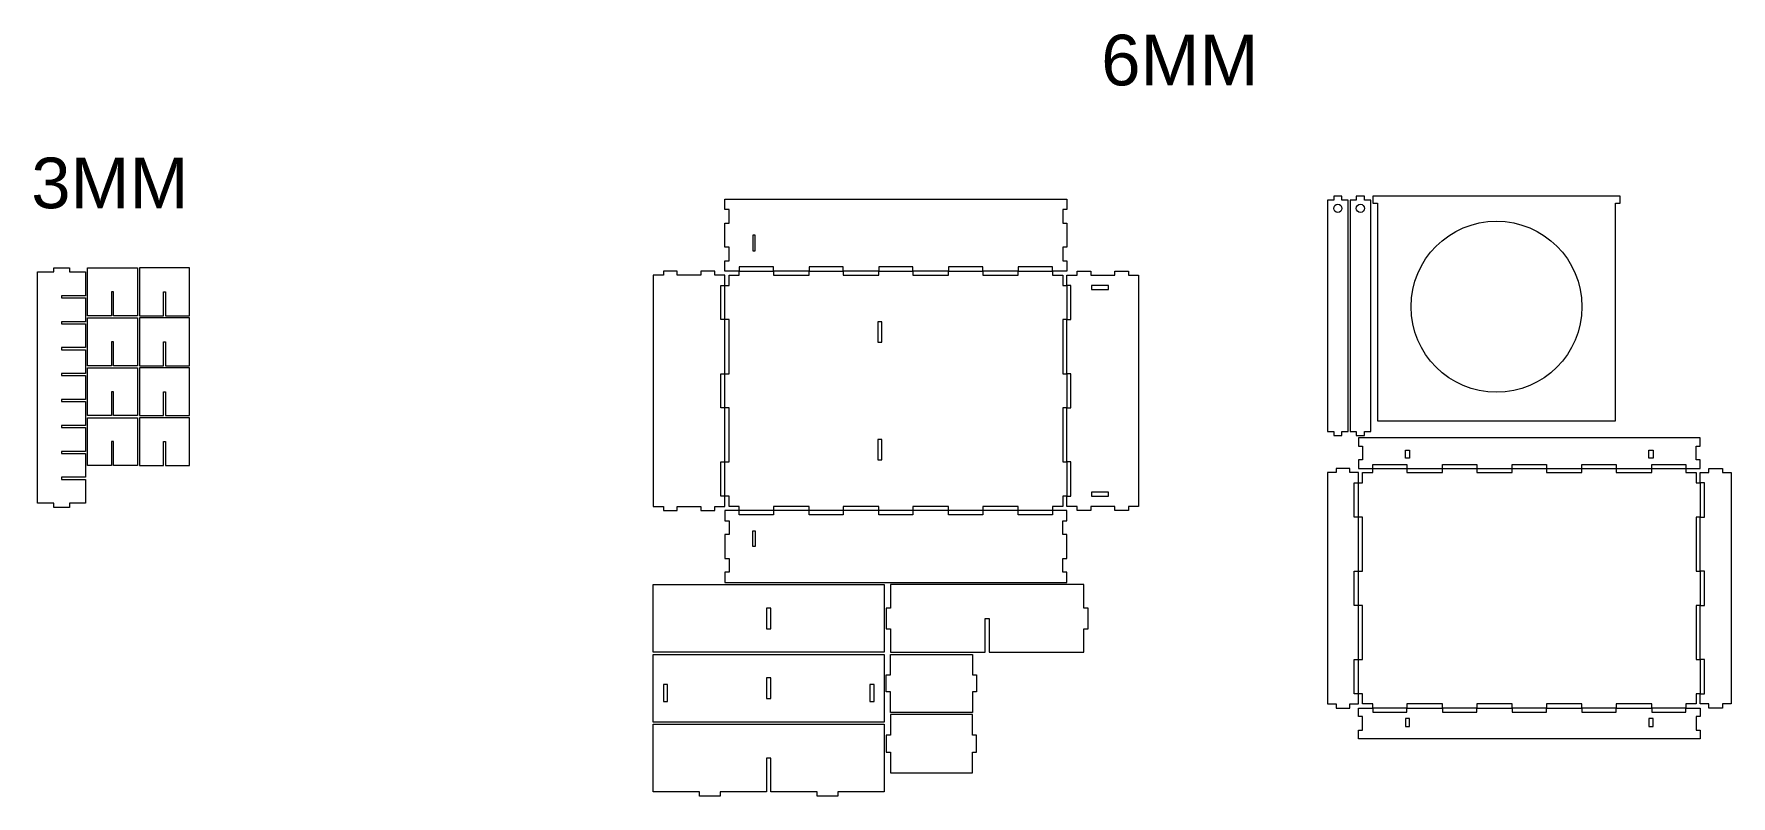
# Model space of a CAD drawing. Header units: millimetres. Extents: x -1241 to 1241, y -556 to 557.
import ezdxf

# ---------------------------------------------------------------- set-up
doc = ezdxf.new("R2010")
doc.units = ezdxf.units.MM
doc.header["$MEASUREMENT"] = 0
doc.layers.add('Layer 1', color=7, linetype='Continuous')
doc.styles.add('0', font='arial.ttf', dxfattribs={"height": 1})

msp = doc.modelspace()

# ---------------------------------------------------------------- texts
at = {"layer": 'Layer 1', "color": 250, "style": '0'}
for s, p in [('6MM', (319.6418, 482.145)), ('3MM', (-1244.9984, 302.6516))]:
    msp.add_text(s, height=74.00873, dxfattribs=at).set_placement(p)

# ---------------------------------------------------------------- linework, layer by layer
at = {"layer": 'Layer 1', "color": 230, "lineweight": 20}
for points, knots in [([(269.3859, 315.9491), (269.3859, 315.9491), (-230.6141, 315.9491), (-230.6141, 315.9491), (-230.6141, 315.9491), (-230.6141, 315.9491), (-230.6141, 300.9491), (-230.6141, 300.9491), (-230.6141, 300.9491), (-230.6141, 300.9491), (-224.6141, 300.9491), (-224.6141, 300.9491), (-224.6141, 300.9491), (-224.6141, 300.9491), (-224.6141, 280.9491), (-224.6141, 280.9491), (-224.6141, 280.9491), (-224.6141, 280.9491), (-230.6141, 280.9491), (-230.6141, 280.9491), (-230.6141, 280.9491), (-230.6141, 280.9491), (-230.6141, 245.9491), (-230.6141, 245.9491), (-230.6141, 245.9491), (-230.6141, 245.9491), (-224.6141, 245.9491), (-224.6141, 245.9491), (-224.6141, 245.9491), (-224.6141, 245.9491), (-224.6141, 225.9491), (-224.6141, 225.9491), (-224.6141, 225.9491), (-224.6141, 225.9491), (-230.6141, 225.9491), (-230.6141, 225.9491), (-230.6141, 225.9491), (-230.6141, 225.9491), (-230.6141, 210.9491), (-230.6141, 210.9491), (-230.6141, 210.9491), (-230.6141, 210.9491), (-209.6141, 210.9491), (-209.6141, 210.9491), (-209.6141, 210.9491), (-209.6141, 210.9491), (-209.6141, 216.9491), (-209.6141, 216.9491), (-209.6141, 216.9491), (-209.6141, 216.9491), (-159.6141, 216.9491), (-159.6141, 216.9491), (-159.6141, 216.9491), (-159.6141, 216.9491), (-159.6141, 210.9491), (-159.6141, 210.9491), (-159.6141, 210.9491), (-159.6141, 210.9491), (-107.6141, 210.9491), (-107.6141, 210.9491), (-107.6141, 210.9491), (-107.6141, 210.9491), (-107.6141, 216.9491), (-107.6141, 216.9491), (-107.6141, 216.9491), (-107.6141, 216.9491), (-57.6141, 216.9491), (-57.6141, 216.9491), (-57.6141, 216.9491), (-57.6141, 216.9491), (-57.6141, 210.9491), (-57.6141, 210.9491), (-57.6141, 210.9491), (-57.6141, 210.9491), (-5.6141, 210.9491), (-5.6141, 210.9491), (-5.6141, 210.9491), (-5.6141, 210.9491), (-5.6141, 216.9491), (-5.6141, 216.9491), (-5.6141, 216.9491), (-5.6141, 216.9491), (44.3859, 216.9491), (44.3859, 216.9491), (44.3859, 216.9491), (44.3859, 216.9491), (44.3859, 210.9491), (44.3859, 210.9491), (44.3859, 210.9491), (44.3859, 210.9491), (96.3859, 210.9491), (96.3859, 210.9491), (96.3859, 210.9491), (96.3859, 210.9491), (96.3859, 216.9491), (96.3859, 216.9491), (96.3859, 216.9491), (96.3859, 216.9491), (146.3859, 216.9491), (146.3859, 216.9491), (146.3859, 216.9491), (146.3859, 216.9491), (146.3859, 210.9491), (146.3859, 210.9491), (146.3859, 210.9491), (146.3859, 210.9491), (198.3859, 210.9491), (198.3859, 210.9491), (198.3859, 210.9491), (198.3859, 210.9491), (198.3859, 216.9491), (198.3859, 216.9491), (198.3859, 216.9491), (198.3859, 216.9491), (248.3859, 216.9491), (248.3859, 216.9491), (248.3859, 216.9491), (248.3859, 216.9491), (248.3859, 210.9491), (248.3859, 210.9491), (248.3859, 210.9491), (248.3859, 210.9491), (269.3859, 210.9491), (269.3859, 210.9491), (269.3859, 210.9491), (269.3859, 210.9491), (269.3859, 225.9491), (269.3859, 225.9491), (269.3859, 225.9491), (269.3859, 225.9491), (263.3859, 225.9491), (263.3859, 225.9491), (263.3859, 225.9491), (263.3859, 225.9491), (263.3859, 245.9491), (263.3859, 245.9491), (263.3859, 245.9491), (263.3859, 245.9491), (269.3859, 245.9491), (269.3859, 245.9491), (269.3859, 245.9491), (269.3859, 245.9491), (269.3859, 280.9491), (269.3859, 280.9491), (269.3859, 280.9491), (269.3859, 280.9491), (263.3859, 280.9491), (263.3859, 280.9491), (263.3859, 280.9491), (263.3859, 280.9491), (263.3859, 300.9491), (263.3859, 300.9491), (263.3859, 300.9491), (263.3859, 300.9491), (269.3859, 300.9491), (269.3859, 300.9491), (269.3859, 300.9491), (269.3859, 300.9491), (269.3859, 315.9491), (269.3859, 315.9491)], [0, 0, 0, 0, 0.024390244, 0.024390244, 0.024390244, 0.024390244, 0.048780488, 0.048780488, 0.048780488, 0.048780488, 0.073170732, 0.073170732, 0.073170732, 0.073170732, 0.097560976, 0.097560976, 0.097560976, 0.097560976, 0.12195122, 0.12195122, 0.12195122, 0.12195122, 0.146341463, 0.146341463, 0.146341463, 0.146341463, 0.170731707, 0.170731707, 0.170731707, 0.170731707, 0.195121951, 0.195121951, 0.195121951, 0.195121951, 0.219512195, 0.219512195, 0.219512195, 0.219512195, 0.243902439, 0.243902439, 0.243902439, 0.243902439, 0.268292683, 0.268292683, 0.268292683, 0.268292683, 0.292682927, 0.292682927, 0.292682927, 0.292682927, 0.317073171, 0.317073171, 0.317073171, 0.317073171, 0.341463415, 0.341463415, 0.341463415, 0.341463415, 0.365853659, 0.365853659, 0.365853659, 0.365853659, 0.390243902, 0.390243902, 0.390243902, 0.390243902, 0.414634146, 0.414634146, 0.414634146, 0.414634146, 0.43902439, 0.43902439, 0.43902439, 0.43902439, 0.463414634, 0.463414634, 0.463414634, 0.463414634, 0.487804878, 0.487804878, 0.487804878, 0.487804878, 0.512195122, 0.512195122, 0.512195122, 0.512195122, 0.536585366, 0.536585366, 0.536585366, 0.536585366, 0.56097561, 0.56097561, 0.56097561, 0.56097561, 0.585365854, 0.585365854, 0.585365854, 0.585365854, 0.609756098, 0.609756098, 0.609756098, 0.609756098, 0.634146341, 0.634146341, 0.634146341, 0.634146341, 0.658536585, 0.658536585, 0.658536585, 0.658536585, 0.682926829, 0.682926829, 0.682926829, 0.682926829, 0.707317073, 0.707317073, 0.707317073, 0.707317073, 0.731707317, 0.731707317, 0.731707317, 0.731707317, 0.756097561, 0.756097561, 0.756097561, 0.756097561, 0.780487805, 0.780487805, 0.780487805, 0.780487805, 0.804878049, 0.804878049, 0.804878049, 0.804878049, 0.829268293, 0.829268293, 0.829268293, 0.829268293, 0.853658537, 0.853658537, 0.853658537, 0.853658537, 0.87804878, 0.87804878, 0.87804878, 0.87804878, 0.902439024, 0.902439024, 0.902439024, 0.902439024, 0.926829268, 0.926829268, 0.926829268, 0.926829268, 0.951219512, 0.951219512, 0.951219512, 0.951219512, 1, 1, 1, 1]), ([(680.6813, 314.4464), (680.6813, 314.4464), (680.6813, -23.5536), (680.6813, -23.5536), (680.6813, -23.5536), (680.6813, -23.5536), (671.6813, -23.5536), (671.6813, -23.5536), (671.6813, -23.5536), (671.6813, -23.5536), (671.6813, -29.5536), (671.6813, -29.5536), (671.6813, -29.5536), (671.6813, -29.5536), (659.6813, -29.5536), (659.6813, -29.5536), (659.6813, -29.5536), (659.6813, -29.5536), (659.6813, -23.5536), (659.6813, -23.5536), (659.6813, -23.5536), (659.6813, -23.5536), (650.6813, -23.5536), (650.6813, -23.5536), (650.6813, -23.5536), (650.6813, -23.5536), (650.6813, 314.4464), (650.6813, 314.4464), (650.6813, 314.4464), (650.6813, 314.4464), (659.6813, 314.4464), (659.6813, 314.4464), (659.6813, 314.4464), (659.6813, 314.4464), (659.6813, 320.4464), (659.6813, 320.4464), (659.6813, 320.4464), (659.6813, 320.4464), (671.6813, 320.4464), (671.6813, 320.4464), (671.6813, 320.4464), (671.6813, 320.4464), (671.6813, 314.4464), (671.6813, 314.4464), (671.6813, 314.4464), (671.6813, 314.4464), (680.6813, 314.4464), (680.6813, 314.4464)], [0, 0, 0, 0, 0.076923077, 0.076923077, 0.076923077, 0.076923077, 0.153846154, 0.153846154, 0.153846154, 0.153846154, 0.230769231, 0.230769231, 0.230769231, 0.230769231, 0.307692308, 0.307692308, 0.307692308, 0.307692308, 0.384615385, 0.384615385, 0.384615385, 0.384615385, 0.461538462, 0.461538462, 0.461538462, 0.461538462, 0.538461538, 0.538461538, 0.538461538, 0.538461538, 0.615384615, 0.615384615, 0.615384615, 0.615384615, 0.692307692, 0.692307692, 0.692307692, 0.692307692, 0.769230769, 0.769230769, 0.769230769, 0.769230769, 0.846153846, 0.846153846, 0.846153846, 0.846153846, 1, 1, 1, 1]), ([(659.6813, 302.4464), (659.6813, 299.1327), (662.3676, 296.4464), (665.6813, 296.4464), (665.6813, 296.4464), (668.995, 296.4464), (671.6813, 299.1327), (671.6813, 302.4464), (671.6813, 302.4464), (671.6813, 305.7601), (668.995, 308.4464), (665.6813, 308.4464), (665.6813, 308.4464), (662.3676, 308.4464), (659.6813, 305.7601), (659.6813, 302.4464)], [0, 0, 0, 0, 0.2, 0.2, 0.2, 0.2, 0.4, 0.4, 0.4, 0.4, 0.6, 0.6, 0.6, 0.6, 1, 1, 1, 1]), ([(713.6813, 314.4464), (713.6813, 314.4464), (713.6813, -23.5536), (713.6813, -23.5536), (713.6813, -23.5536), (713.6813, -23.5536), (704.6813, -23.5536), (704.6813, -23.5536), (704.6813, -23.5536), (704.6813, -23.5536), (704.6813, -29.5536), (704.6813, -29.5536), (704.6813, -29.5536), (704.6813, -29.5536), (692.6813, -29.5536), (692.6813, -29.5536), (692.6813, -29.5536), (692.6813, -29.5536), (692.6813, -23.5536), (692.6813, -23.5536), (692.6813, -23.5536), (692.6813, -23.5536), (683.6813, -23.5536), (683.6813, -23.5536), (683.6813, -23.5536), (683.6813, -23.5536), (683.6813, 314.4464), (683.6813, 314.4464), (683.6813, 314.4464), (683.6813, 314.4464), (692.6813, 314.4464), (692.6813, 314.4464), (692.6813, 314.4464), (692.6813, 314.4464), (692.6813, 320.4464), (692.6813, 320.4464), (692.6813, 320.4464), (692.6813, 320.4464), (704.6813, 320.4464), (704.6813, 320.4464), (704.6813, 320.4464), (704.6813, 320.4464), (704.6813, 314.4464), (704.6813, 314.4464), (704.6813, 314.4464), (704.6813, 314.4464), (713.6813, 314.4464), (713.6813, 314.4464)], [0, 0, 0, 0, 0.076923077, 0.076923077, 0.076923077, 0.076923077, 0.153846154, 0.153846154, 0.153846154, 0.153846154, 0.230769231, 0.230769231, 0.230769231, 0.230769231, 0.307692308, 0.307692308, 0.307692308, 0.307692308, 0.384615385, 0.384615385, 0.384615385, 0.384615385, 0.461538462, 0.461538462, 0.461538462, 0.461538462, 0.538461538, 0.538461538, 0.538461538, 0.538461538, 0.615384615, 0.615384615, 0.615384615, 0.615384615, 0.692307692, 0.692307692, 0.692307692, 0.692307692, 0.769230769, 0.769230769, 0.769230769, 0.769230769, 0.846153846, 0.846153846, 0.846153846, 0.846153846, 1, 1, 1, 1]), ([(692.6813, 302.4464), (692.6813, 299.1327), (695.3676, 296.4464), (698.6813, 296.4464), (698.6813, 296.4464), (701.995, 296.4464), (704.6813, 299.1327), (704.6813, 302.4464), (704.6813, 302.4464), (704.6813, 305.7601), (701.995, 308.4464), (698.6813, 308.4464), (698.6813, 308.4464), (695.3676, 308.4464), (692.6813, 305.7601), (692.6813, 302.4464)], [0, 0, 0, 0, 0.2, 0.2, 0.2, 0.2, 0.4, 0.4, 0.4, 0.4, 0.6, 0.6, 0.6, 0.6, 1, 1, 1, 1]), ([(716.6813, 310.0541), (716.6813, 310.0541), (716.6813, 320.4464), (716.6813, 320.4464), (716.6813, 320.4464), (716.6813, 320.4464), (1078.6813, 320.4464), (1078.6813, 320.4464), (1078.6813, 320.4464), (1078.6813, 320.4464), (1078.6813, 310.0541), (1078.6813, 310.0541), (1078.6813, 310.0541), (1078.6813, 310.0541), (1071.6813, 310.0541), (1071.6813, 310.0541), (1071.6813, 310.0541), (1071.6813, 310.0541), (1071.6813, -7.7498), (1071.6813, -7.7498), (1071.6813, -7.7498), (1071.6813, -7.7498), (723.6813, -7.7498), (723.6813, -7.7498), (723.6813, -7.7498), (723.6813, -7.7498), (723.6813, 310.0541), (723.6813, 310.0541), (723.6813, 310.0541), (723.6813, 310.0541), (716.6813, 310.0541), (716.6813, 310.0541)], [0, 0, 0, 0, 0.111111111, 0.111111111, 0.111111111, 0.111111111, 0.222222222, 0.222222222, 0.222222222, 0.222222222, 0.333333333, 0.333333333, 0.333333333, 0.333333333, 0.444444444, 0.444444444, 0.444444444, 0.444444444, 0.555555556, 0.555555556, 0.555555556, 0.555555556, 0.666666667, 0.666666667, 0.666666667, 0.666666667, 0.777777778, 0.777777778, 0.777777778, 0.777777778, 1, 1, 1, 1]), ([(1022.6813, 158.7599), (1022.6811, 227.7954), (966.7167, 283.7596), (897.6811, 283.7596), (897.6811, 283.7596), (828.6456, 283.7595), (772.6813, 227.7951), (772.6813, 158.7589), (772.6813, 158.7589), (772.6817, 89.7234), (828.6463, 33.7593), (897.6818, 33.7596), (897.6818, 33.7596), (966.7173, 33.7598), (1022.6815, 89.7244), (1022.6813, 158.7599)], [0, 0, 0, 0, 0.2, 0.2, 0.2, 0.2, 0.4, 0.4, 0.4, 0.4, 0.6, 0.6, 0.6, 0.6, 1, 1, 1, 1]), ([(-186.6141, 263.4491), (-186.6141, 263.4491), (-186.6141, 240.4491), (-186.6141, 240.4491), (-186.6141, 240.4491), (-186.6141, 240.4491), (-189.6141, 240.4491), (-189.6141, 240.4491), (-189.6141, 240.4491), (-189.6141, 240.4491), (-189.6141, 263.4491), (-189.6141, 263.4491), (-189.6141, 263.4491), (-189.6141, 263.4491), (-186.6141, 263.4491), (-186.6141, 263.4491)], [0, 0, 0, 0, 0.2, 0.2, 0.2, 0.2, 0.4, 0.4, 0.4, 0.4, 0.6, 0.6, 0.6, 0.6, 1, 1, 1, 1]), ([(-230.6141, 10.9491), (-230.6141, 10.9491), (-230.6141, -68.0509), (-230.6141, -68.0509), (-230.6141, -68.0509), (-230.6141, -68.0509), (-236.6141, -68.0509), (-236.6141, -68.0509), (-236.6141, -68.0509), (-236.6141, -68.0509), (-236.6141, -118.0509), (-236.6141, -118.0509), (-236.6141, -118.0509), (-236.6141, -118.0509), (-230.6141, -118.0509), (-230.6141, -118.0509), (-230.6141, -118.0509), (-230.6141, -118.0509), (-230.6141, -133.0509), (-230.6141, -133.0509), (-230.6141, -133.0509), (-230.6141, -133.0509), (-245.6141, -133.0509), (-245.6141, -133.0509), (-245.6141, -133.0509), (-245.6141, -133.0509), (-245.6141, -139.0509), (-245.6141, -139.0509), (-245.6141, -139.0509), (-245.6141, -139.0509), (-265.6141, -139.0509), (-265.6141, -139.0509), (-265.6141, -139.0509), (-265.6141, -139.0509), (-265.6141, -133.0509), (-265.6141, -133.0509), (-265.6141, -133.0509), (-265.6141, -133.0509), (-300.6141, -133.0509), (-300.6141, -133.0509), (-300.6141, -133.0509), (-300.6141, -133.0509), (-300.6141, -139.0509), (-300.6141, -139.0509), (-300.6141, -139.0509), (-300.6141, -139.0509), (-320.6141, -139.0509), (-320.6141, -139.0509), (-320.6141, -139.0509), (-320.6141, -139.0509), (-320.6141, -133.0509), (-320.6141, -133.0509), (-320.6141, -133.0509), (-320.6141, -133.0509), (-335.6141, -133.0509), (-335.6141, -133.0509), (-335.6141, -133.0509), (-335.6141, -133.0509), (-335.6141, 204.9491), (-335.6141, 204.9491), (-335.6141, 204.9491), (-335.6141, 204.9491), (-320.6141, 204.9491), (-320.6141, 204.9491), (-320.6141, 204.9491), (-320.6141, 204.9491), (-320.6141, 210.9491), (-320.6141, 210.9491), (-320.6141, 210.9491), (-320.6141, 210.9491), (-300.6141, 210.9491), (-300.6141, 210.9491), (-300.6141, 210.9491), (-300.6141, 210.9491), (-300.6141, 204.9491), (-300.6141, 204.9491), (-300.6141, 204.9491), (-300.6141, 204.9491), (-265.6141, 204.9491), (-265.6141, 204.9491), (-265.6141, 204.9491), (-265.6141, 204.9491), (-265.6141, 210.9491), (-265.6141, 210.9491), (-265.6141, 210.9491), (-265.6141, 210.9491), (-245.6141, 210.9491), (-245.6141, 210.9491), (-245.6141, 210.9491), (-245.6141, 210.9491), (-245.6141, 204.9491), (-245.6141, 204.9491), (-245.6141, 204.9491), (-245.6141, 204.9491), (-230.6141, 204.9491), (-230.6141, 204.9491), (-230.6141, 204.9491), (-230.6141, 204.9491), (-230.6141, 189.9491), (-230.6141, 189.9491), (-230.6141, 189.9491), (-230.6141, 189.9491), (-236.6141, 189.9491), (-236.6141, 189.9491), (-236.6141, 189.9491), (-236.6141, 189.9491), (-236.6141, 139.9491), (-236.6141, 139.9491), (-236.6141, 139.9491), (-236.6141, 139.9491), (-230.6141, 139.9491), (-230.6141, 139.9491), (-230.6141, 139.9491), (-230.6141, 139.9491), (-230.6141, 60.9491), (-230.6141, 60.9491), (-230.6141, 60.9491), (-230.6141, 60.9491), (-236.6141, 60.9491), (-236.6141, 60.9491), (-236.6141, 60.9491), (-236.6141, 60.9491), (-236.6141, 10.9491), (-236.6141, 10.9491), (-236.6141, 10.9491), (-236.6141, 10.9491), (-230.6141, 10.9491), (-230.6141, 10.9491)], [0, 0, 0, 0, 0.03030303, 0.03030303, 0.03030303, 0.03030303, 0.060606061, 0.060606061, 0.060606061, 0.060606061, 0.090909091, 0.090909091, 0.090909091, 0.090909091, 0.121212121, 0.121212121, 0.121212121, 0.121212121, 0.151515152, 0.151515152, 0.151515152, 0.151515152, 0.181818182, 0.181818182, 0.181818182, 0.181818182, 0.212121212, 0.212121212, 0.212121212, 0.212121212, 0.242424242, 0.242424242, 0.242424242, 0.242424242, 0.272727273, 0.272727273, 0.272727273, 0.272727273, 0.303030303, 0.303030303, 0.303030303, 0.303030303, 0.333333333, 0.333333333, 0.333333333, 0.333333333, 0.363636364, 0.363636364, 0.363636364, 0.363636364, 0.393939394, 0.393939394, 0.393939394, 0.393939394, 0.424242424, 0.424242424, 0.424242424, 0.424242424, 0.454545455, 0.454545455, 0.454545455, 0.454545455, 0.484848485, 0.484848485, 0.484848485, 0.484848485, 0.515151515, 0.515151515, 0.515151515, 0.515151515, 0.545454545, 0.545454545, 0.545454545, 0.545454545, 0.575757576, 0.575757576, 0.575757576, 0.575757576, 0.606060606, 0.606060606, 0.606060606, 0.606060606, 0.636363636, 0.636363636, 0.636363636, 0.636363636, 0.666666667, 0.666666667, 0.666666667, 0.666666667, 0.696969697, 0.696969697, 0.696969697, 0.696969697, 0.727272727, 0.727272727, 0.727272727, 0.727272727, 0.757575758, 0.757575758, 0.757575758, 0.757575758, 0.787878788, 0.787878788, 0.787878788, 0.787878788, 0.818181818, 0.818181818, 0.818181818, 0.818181818, 0.848484848, 0.848484848, 0.848484848, 0.848484848, 0.878787879, 0.878787879, 0.878787879, 0.878787879, 0.909090909, 0.909090909, 0.909090909, 0.909090909, 0.939393939, 0.939393939, 0.939393939, 0.939393939, 1, 1, 1, 1]), ([(263.3859, -68.0509), (263.3859, -68.0509), (263.3859, 10.9491), (263.3859, 10.9491), (263.3859, 10.9491), (263.3859, 10.9491), (269.3859, 10.9491), (269.3859, 10.9491), (269.3859, 10.9491), (269.3859, 10.9491), (269.3859, 60.9491), (269.3859, 60.9491), (269.3859, 60.9491), (269.3859, 60.9491), (263.3859, 60.9491), (263.3859, 60.9491), (263.3859, 60.9491), (263.3859, 60.9491), (263.3859, 139.9491), (263.3859, 139.9491), (263.3859, 139.9491), (263.3859, 139.9491), (269.3859, 139.9491), (269.3859, 139.9491), (269.3859, 139.9491), (269.3859, 139.9491), (269.3859, 189.9491), (269.3859, 189.9491), (269.3859, 189.9491), (269.3859, 189.9491), (263.3859, 189.9491), (263.3859, 189.9491), (263.3859, 189.9491), (263.3859, 189.9491), (263.3859, 204.9491), (263.3859, 204.9491), (263.3859, 204.9491), (263.3859, 204.9491), (248.3859, 204.9491), (248.3859, 204.9491), (248.3859, 204.9491), (248.3859, 204.9491), (248.3859, 210.9491), (248.3859, 210.9491), (248.3859, 210.9491), (248.3859, 210.9491), (198.3859, 210.9491), (198.3859, 210.9491), (198.3859, 210.9491), (198.3859, 210.9491), (198.3859, 204.9491), (198.3859, 204.9491), (198.3859, 204.9491), (198.3859, 204.9491), (146.3859, 204.9491), (146.3859, 204.9491), (146.3859, 204.9491), (146.3859, 204.9491), (146.3859, 210.9491), (146.3859, 210.9491), (146.3859, 210.9491), (146.3859, 210.9491), (96.3859, 210.9491), (96.3859, 210.9491), (96.3859, 210.9491), (96.3859, 210.9491), (96.3859, 204.9491), (96.3859, 204.9491), (96.3859, 204.9491), (96.3859, 204.9491), (44.3859, 204.9491), (44.3859, 204.9491), (44.3859, 204.9491), (44.3859, 204.9491), (44.3859, 210.9491), (44.3859, 210.9491), (44.3859, 210.9491), (44.3859, 210.9491), (-5.6141, 210.9491), (-5.6141, 210.9491), (-5.6141, 210.9491), (-5.6141, 210.9491), (-5.6141, 204.9491), (-5.6141, 204.9491), (-5.6141, 204.9491), (-5.6141, 204.9491), (-57.6141, 204.9491), (-57.6141, 204.9491), (-57.6141, 204.9491), (-57.6141, 204.9491), (-57.6141, 210.9491), (-57.6141, 210.9491), (-57.6141, 210.9491), (-57.6141, 210.9491), (-107.6141, 210.9491), (-107.6141, 210.9491), (-107.6141, 210.9491), (-107.6141, 210.9491), (-107.6141, 204.9491), (-107.6141, 204.9491), (-107.6141, 204.9491), (-107.6141, 204.9491), (-159.6141, 204.9491), (-159.6141, 204.9491), (-159.6141, 204.9491), (-159.6141, 204.9491), (-159.6141, 210.9491), (-159.6141, 210.9491), (-159.6141, 210.9491), (-159.6141, 210.9491), (-209.6141, 210.9491), (-209.6141, 210.9491), (-209.6141, 210.9491), (-209.6141, 210.9491), (-209.6141, 204.9491), (-209.6141, 204.9491), (-209.6141, 204.9491), (-209.6141, 204.9491), (-224.6141, 204.9491), (-224.6141, 204.9491), (-224.6141, 204.9491), (-224.6141, 204.9491), (-224.6141, 189.9491), (-224.6141, 189.9491), (-224.6141, 189.9491), (-224.6141, 189.9491), (-230.6141, 189.9491), (-230.6141, 189.9491), (-230.6141, 189.9491), (-230.6141, 189.9491), (-230.6141, 139.9491), (-230.6141, 139.9491), (-230.6141, 139.9491), (-230.6141, 139.9491), (-224.6141, 139.9491), (-224.6141, 139.9491), (-224.6141, 139.9491), (-224.6141, 139.9491), (-224.6141, 60.9491), (-224.6141, 60.9491), (-224.6141, 60.9491), (-224.6141, 60.9491), (-230.6141, 60.9491), (-230.6141, 60.9491), (-230.6141, 60.9491), (-230.6141, 60.9491), (-230.6141, 10.9491), (-230.6141, 10.9491), (-230.6141, 10.9491), (-230.6141, 10.9491), (-224.6141, 10.9491), (-224.6141, 10.9491), (-224.6141, 10.9491), (-224.6141, 10.9491), (-224.6141, -68.0509), (-224.6141, -68.0509), (-224.6141, -68.0509), (-224.6141, -68.0509), (-230.6141, -68.0509), (-230.6141, -68.0509), (-230.6141, -68.0509), (-230.6141, -68.0509), (-230.6141, -118.0509), (-230.6141, -118.0509), (-230.6141, -118.0509), (-230.6141, -118.0509), (-224.6141, -118.0509), (-224.6141, -118.0509), (-224.6141, -118.0509), (-224.6141, -118.0509), (-224.6141, -133.0509), (-224.6141, -133.0509), (-224.6141, -133.0509), (-224.6141, -133.0509), (-209.6141, -133.0509), (-209.6141, -133.0509), (-209.6141, -133.0509), (-209.6141, -133.0509), (-209.6141, -139.0509), (-209.6141, -139.0509), (-209.6141, -139.0509), (-209.6141, -139.0509), (-159.6141, -139.0509), (-159.6141, -139.0509), (-159.6141, -139.0509), (-159.6141, -139.0509), (-159.6141, -133.0509), (-159.6141, -133.0509), (-159.6141, -133.0509), (-159.6141, -133.0509), (-107.6141, -133.0509), (-107.6141, -133.0509), (-107.6141, -133.0509), (-107.6141, -133.0509), (-107.6141, -139.0509), (-107.6141, -139.0509), (-107.6141, -139.0509), (-107.6141, -139.0509), (-57.6141, -139.0509), (-57.6141, -139.0509), (-57.6141, -139.0509), (-57.6141, -139.0509), (-57.6141, -133.0509), (-57.6141, -133.0509), (-57.6141, -133.0509), (-57.6141, -133.0509), (-5.6141, -133.0509), (-5.6141, -133.0509), (-5.6141, -133.0509), (-5.6141, -133.0509), (-5.6141, -139.0509), (-5.6141, -139.0509), (-5.6141, -139.0509), (-5.6141, -139.0509), (44.3859, -139.0509), (44.3859, -139.0509), (44.3859, -139.0509), (44.3859, -139.0509), (44.3859, -133.0509), (44.3859, -133.0509), (44.3859, -133.0509), (44.3859, -133.0509), (96.3859, -133.0509), (96.3859, -133.0509), (96.3859, -133.0509), (96.3859, -133.0509), (96.3859, -139.0509), (96.3859, -139.0509), (96.3859, -139.0509), (96.3859, -139.0509), (146.3859, -139.0509), (146.3859, -139.0509), (146.3859, -139.0509), (146.3859, -139.0509), (146.3859, -133.0509), (146.3859, -133.0509), (146.3859, -133.0509), (146.3859, -133.0509), (198.3859, -133.0509), (198.3859, -133.0509), (198.3859, -133.0509), (198.3859, -133.0509), (198.3859, -139.0509), (198.3859, -139.0509), (198.3859, -139.0509), (198.3859, -139.0509), (248.3859, -139.0509), (248.3859, -139.0509), (248.3859, -139.0509), (248.3859, -139.0509), (248.3859, -133.0509), (248.3859, -133.0509), (248.3859, -133.0509), (248.3859, -133.0509), (263.3859, -133.0509), (263.3859, -133.0509), (263.3859, -133.0509), (263.3859, -133.0509), (263.3859, -118.0509), (263.3859, -118.0509), (263.3859, -118.0509), (263.3859, -118.0509), (269.3859, -118.0509), (269.3859, -118.0509), (269.3859, -118.0509), (269.3859, -118.0509), (269.3859, -68.0509), (269.3859, -68.0509), (269.3859, -68.0509), (269.3859, -68.0509), (263.3859, -68.0509), (263.3859, -68.0509)], [0, 0, 0, 0, 0.014492754, 0.014492754, 0.014492754, 0.014492754, 0.028985507, 0.028985507, 0.028985507, 0.028985507, 0.043478261, 0.043478261, 0.043478261, 0.043478261, 0.057971014, 0.057971014, 0.057971014, 0.057971014, 0.072463768, 0.072463768, 0.072463768, 0.072463768, 0.086956522, 0.086956522, 0.086956522, 0.086956522, 0.101449275, 0.101449275, 0.101449275, 0.101449275, 0.115942029, 0.115942029, 0.115942029, 0.115942029, 0.130434783, 0.130434783, 0.130434783, 0.130434783, 0.144927536, 0.144927536, 0.144927536, 0.144927536, 0.15942029, 0.15942029, 0.15942029, 0.15942029, 0.173913043, 0.173913043, 0.173913043, 0.173913043, 0.188405797, 0.188405797, 0.188405797, 0.188405797, 0.202898551, 0.202898551, 0.202898551, 0.202898551, 0.217391304, 0.217391304, 0.217391304, 0.217391304, 0.231884058, 0.231884058, 0.231884058, 0.231884058, 0.246376812, 0.246376812, 0.246376812, 0.246376812, 0.260869565, 0.260869565, 0.260869565, 0.260869565, 0.275362319, 0.275362319, 0.275362319, 0.275362319, 0.289855072, 0.289855072, 0.289855072, 0.289855072, 0.304347826, 0.304347826, 0.304347826, 0.304347826, 0.31884058, 0.31884058, 0.31884058, 0.31884058, 0.333333333, 0.333333333, 0.333333333, 0.333333333, 0.347826087, 0.347826087, 0.347826087, 0.347826087, 0.362318841, 0.362318841, 0.362318841, 0.362318841, 0.376811594, 0.376811594, 0.376811594, 0.376811594, 0.391304348, 0.391304348, 0.391304348, 0.391304348, 0.405797101, 0.405797101, 0.405797101, 0.405797101, 0.420289855, 0.420289855, 0.420289855, 0.420289855, 0.434782609, 0.434782609, 0.434782609, 0.434782609, 0.449275362, 0.449275362, 0.449275362, 0.449275362, 0.463768116, 0.463768116, 0.463768116, 0.463768116, 0.47826087, 0.47826087, 0.47826087, 0.47826087, 0.492753623, 0.492753623, 0.492753623, 0.492753623, 0.507246377, 0.507246377, 0.507246377, 0.507246377, 0.52173913, 0.52173913, 0.52173913, 0.52173913, 0.536231884, 0.536231884, 0.536231884, 0.536231884, 0.550724638, 0.550724638, 0.550724638, 0.550724638, 0.565217391, 0.565217391, 0.565217391, 0.565217391, 0.579710145, 0.579710145, 0.579710145, 0.579710145, 0.594202899, 0.594202899, 0.594202899, 0.594202899, 0.608695652, 0.608695652, 0.608695652, 0.608695652, 0.623188406, 0.623188406, 0.623188406, 0.623188406, 0.637681159, 0.637681159, 0.637681159, 0.637681159, 0.652173913, 0.652173913, 0.652173913, 0.652173913, 0.666666667, 0.666666667, 0.666666667, 0.666666667, 0.68115942, 0.68115942, 0.68115942, 0.68115942, 0.695652174, 0.695652174, 0.695652174, 0.695652174, 0.710144928, 0.710144928, 0.710144928, 0.710144928, 0.724637681, 0.724637681, 0.724637681, 0.724637681, 0.739130435, 0.739130435, 0.739130435, 0.739130435, 0.753623188, 0.753623188, 0.753623188, 0.753623188, 0.768115942, 0.768115942, 0.768115942, 0.768115942, 0.782608696, 0.782608696, 0.782608696, 0.782608696, 0.797101449, 0.797101449, 0.797101449, 0.797101449, 0.811594203, 0.811594203, 0.811594203, 0.811594203, 0.826086957, 0.826086957, 0.826086957, 0.826086957, 0.84057971, 0.84057971, 0.84057971, 0.84057971, 0.855072464, 0.855072464, 0.855072464, 0.855072464, 0.869565217, 0.869565217, 0.869565217, 0.869565217, 0.884057971, 0.884057971, 0.884057971, 0.884057971, 0.898550725, 0.898550725, 0.898550725, 0.898550725, 0.913043478, 0.913043478, 0.913043478, 0.913043478, 0.927536232, 0.927536232, 0.927536232, 0.927536232, 0.942028986, 0.942028986, 0.942028986, 0.942028986, 0.956521739, 0.956521739, 0.956521739, 0.956521739, 0.971014493, 0.971014493, 0.971014493, 0.971014493, 1, 1, 1, 1]), ([(269.3859, 10.9491), (269.3859, 10.9491), (269.3859, -68.0509), (269.3859, -68.0509), (269.3859, -68.0509), (269.3859, -68.0509), (275.3859, -68.0509), (275.3859, -68.0509), (275.3859, -68.0509), (275.3859, -68.0509), (275.3859, -118.0509), (275.3859, -118.0509), (275.3859, -118.0509), (275.3859, -118.0509), (269.3859, -118.0509), (269.3859, -118.0509), (269.3859, -118.0509), (269.3859, -118.0509), (269.3859, -133.0509), (269.3859, -133.0509), (269.3859, -133.0509), (269.3859, -133.0509), (284.3859, -133.0509), (284.3859, -133.0509), (284.3859, -133.0509), (284.3859, -133.0509), (284.3859, -139.0509), (284.3859, -139.0509), (284.3859, -139.0509), (284.3859, -139.0509), (304.3859, -139.0509), (304.3859, -139.0509), (304.3859, -139.0509), (304.3859, -139.0509), (304.3859, -133.0509), (304.3859, -133.0509), (304.3859, -133.0509), (304.3859, -133.0509), (339.3859, -133.0509), (339.3859, -133.0509), (339.3859, -133.0509), (339.3859, -133.0509), (339.3859, -139.0509), (339.3859, -139.0509), (339.3859, -139.0509), (339.3859, -139.0509), (359.3859, -139.0509), (359.3859, -139.0509), (359.3859, -139.0509), (359.3859, -139.0509), (359.3859, -133.0509), (359.3859, -133.0509), (359.3859, -133.0509), (359.3859, -133.0509), (374.3859, -133.0509), (374.3859, -133.0509), (374.3859, -133.0509), (374.3859, -133.0509), (374.3859, 204.9491), (374.3859, 204.9491), (374.3859, 204.9491), (374.3859, 204.9491), (359.3859, 204.9491), (359.3859, 204.9491), (359.3859, 204.9491), (359.3859, 204.9491), (359.3859, 210.9491), (359.3859, 210.9491), (359.3859, 210.9491), (359.3859, 210.9491), (339.3859, 210.9491), (339.3859, 210.9491), (339.3859, 210.9491), (339.3859, 210.9491), (339.3859, 204.9491), (339.3859, 204.9491), (339.3859, 204.9491), (339.3859, 204.9491), (304.3859, 204.9491), (304.3859, 204.9491), (304.3859, 204.9491), (304.3859, 204.9491), (304.3859, 210.9491), (304.3859, 210.9491), (304.3859, 210.9491), (304.3859, 210.9491), (284.3859, 210.9491), (284.3859, 210.9491), (284.3859, 210.9491), (284.3859, 210.9491), (284.3859, 204.9491), (284.3859, 204.9491), (284.3859, 204.9491), (284.3859, 204.9491), (269.3859, 204.9491), (269.3859, 204.9491), (269.3859, 204.9491), (269.3859, 204.9491), (269.3859, 189.9491), (269.3859, 189.9491), (269.3859, 189.9491), (269.3859, 189.9491), (275.3859, 189.9491), (275.3859, 189.9491), (275.3859, 189.9491), (275.3859, 189.9491), (275.3859, 139.9491), (275.3859, 139.9491), (275.3859, 139.9491), (275.3859, 139.9491), (269.3859, 139.9491), (269.3859, 139.9491), (269.3859, 139.9491), (269.3859, 139.9491), (269.3859, 60.9491), (269.3859, 60.9491), (269.3859, 60.9491), (269.3859, 60.9491), (275.3859, 60.9491), (275.3859, 60.9491), (275.3859, 60.9491), (275.3859, 60.9491), (275.3859, 10.9491), (275.3859, 10.9491), (275.3859, 10.9491), (275.3859, 10.9491), (269.3859, 10.9491), (269.3859, 10.9491)], [0, 0, 0, 0, 0.03030303, 0.03030303, 0.03030303, 0.03030303, 0.060606061, 0.060606061, 0.060606061, 0.060606061, 0.090909091, 0.090909091, 0.090909091, 0.090909091, 0.121212121, 0.121212121, 0.121212121, 0.121212121, 0.151515152, 0.151515152, 0.151515152, 0.151515152, 0.181818182, 0.181818182, 0.181818182, 0.181818182, 0.212121212, 0.212121212, 0.212121212, 0.212121212, 0.242424242, 0.242424242, 0.242424242, 0.242424242, 0.272727273, 0.272727273, 0.272727273, 0.272727273, 0.303030303, 0.303030303, 0.303030303, 0.303030303, 0.333333333, 0.333333333, 0.333333333, 0.333333333, 0.363636364, 0.363636364, 0.363636364, 0.363636364, 0.393939394, 0.393939394, 0.393939394, 0.393939394, 0.424242424, 0.424242424, 0.424242424, 0.424242424, 0.454545455, 0.454545455, 0.454545455, 0.454545455, 0.484848485, 0.484848485, 0.484848485, 0.484848485, 0.515151515, 0.515151515, 0.515151515, 0.515151515, 0.545454545, 0.545454545, 0.545454545, 0.545454545, 0.575757576, 0.575757576, 0.575757576, 0.575757576, 0.606060606, 0.606060606, 0.606060606, 0.606060606, 0.636363636, 0.636363636, 0.636363636, 0.636363636, 0.666666667, 0.666666667, 0.666666667, 0.666666667, 0.696969697, 0.696969697, 0.696969697, 0.696969697, 0.727272727, 0.727272727, 0.727272727, 0.727272727, 0.757575758, 0.757575758, 0.757575758, 0.757575758, 0.787878788, 0.787878788, 0.787878788, 0.787878788, 0.818181818, 0.818181818, 0.818181818, 0.818181818, 0.848484848, 0.848484848, 0.848484848, 0.848484848, 0.878787879, 0.878787879, 0.878787879, 0.878787879, 0.909090909, 0.909090909, 0.909090909, 0.909090909, 0.939393939, 0.939393939, 0.939393939, 0.939393939, 1, 1, 1, 1]), ([(330.3859, 183.9491), (330.3859, 183.9491), (305.3859, 183.9491), (305.3859, 183.9491), (305.3859, 183.9491), (305.3859, 183.9491), (305.3859, 189.9491), (305.3859, 189.9491), (305.3859, 189.9491), (305.3859, 189.9491), (330.3859, 189.9491), (330.3859, 189.9491), (330.3859, 189.9491), (330.3859, 189.9491), (330.3859, 183.9491), (330.3859, 183.9491)], [0, 0, 0, 0, 0.2, 0.2, 0.2, 0.2, 0.4, 0.4, 0.4, 0.4, 0.6, 0.6, 0.6, 0.6, 1, 1, 1, 1]), ([(-1.1141, 136.9491), (-1.1141, 136.9491), (-1.1141, 106.9491), (-1.1141, 106.9491), (-1.1141, 106.9491), (-1.1141, 106.9491), (-7.1141, 106.9491), (-7.1141, 106.9491), (-7.1141, 106.9491), (-7.1141, 106.9491), (-7.1141, 136.9491), (-7.1141, 136.9491), (-7.1141, 136.9491), (-7.1141, 136.9491), (-1.1141, 136.9491), (-1.1141, 136.9491)], [0, 0, 0, 0, 0.2, 0.2, 0.2, 0.2, 0.4, 0.4, 0.4, 0.4, 0.6, 0.6, 0.6, 0.6, 1, 1, 1, 1]), ([(-1.1141, -35.0509), (-1.1141, -35.0509), (-1.1141, -65.0509), (-1.1141, -65.0509), (-1.1141, -65.0509), (-1.1141, -65.0509), (-7.1141, -65.0509), (-7.1141, -65.0509), (-7.1141, -65.0509), (-7.1141, -65.0509), (-7.1141, -35.0509), (-7.1141, -35.0509), (-7.1141, -35.0509), (-7.1141, -35.0509), (-1.1141, -35.0509), (-1.1141, -35.0509)], [0, 0, 0, 0, 0.2, 0.2, 0.2, 0.2, 0.4, 0.4, 0.4, 0.4, 0.6, 0.6, 0.6, 0.6, 1, 1, 1, 1]), ([(970.6813, -71.5536), (970.6813, -71.5536), (920.6813, -71.5536), (920.6813, -71.5536), (920.6813, -71.5536), (920.6813, -71.5536), (920.6813, -77.5536), (920.6813, -77.5536), (920.6813, -77.5536), (920.6813, -77.5536), (868.6813, -77.5536), (868.6813, -77.5536), (868.6813, -77.5536), (868.6813, -77.5536), (868.6813, -71.5536), (868.6813, -71.5536), (868.6813, -71.5536), (868.6813, -71.5536), (818.6813, -71.5536), (818.6813, -71.5536), (818.6813, -71.5536), (818.6813, -71.5536), (818.6813, -77.5536), (818.6813, -77.5536), (818.6813, -77.5536), (818.6813, -77.5536), (766.6813, -77.5536), (766.6813, -77.5536), (766.6813, -77.5536), (766.6813, -77.5536), (766.6813, -71.5536), (766.6813, -71.5536), (766.6813, -71.5536), (766.6813, -71.5536), (716.6813, -71.5536), (716.6813, -71.5536), (716.6813, -71.5536), (716.6813, -71.5536), (716.6813, -77.5536), (716.6813, -77.5536), (716.6813, -77.5536), (716.6813, -77.5536), (695.6813, -77.5536), (695.6813, -77.5536), (695.6813, -77.5536), (695.6813, -77.5536), (695.6813, -65.0536), (695.6813, -65.0536), (695.6813, -65.0536), (695.6813, -65.0536), (701.6813, -65.0536), (701.6813, -65.0536), (701.6813, -65.0536), (701.6813, -65.0536), (701.6813, -45.0536), (701.6813, -45.0536), (701.6813, -45.0536), (701.6813, -45.0536), (695.6813, -45.0536), (695.6813, -45.0536), (695.6813, -45.0536), (695.6813, -45.0536), (695.6813, -32.5536), (695.6813, -32.5536), (695.6813, -32.5536), (695.6813, -32.5536), (1195.6813, -32.5536), (1195.6813, -32.5536), (1195.6813, -32.5536), (1195.6813, -32.5536), (1195.6813, -45.0536), (1195.6813, -45.0536), (1195.6813, -45.0536), (1195.6813, -45.0536), (1189.6813, -45.0536), (1189.6813, -45.0536), (1189.6813, -45.0536), (1189.6813, -45.0536), (1189.6813, -65.0536), (1189.6813, -65.0536), (1189.6813, -65.0536), (1189.6813, -65.0536), (1195.6813, -65.0536), (1195.6813, -65.0536), (1195.6813, -65.0536), (1195.6813, -65.0536), (1195.6813, -77.5536), (1195.6813, -77.5536), (1195.6813, -77.5536), (1195.6813, -77.5536), (1174.6813, -77.5536), (1174.6813, -77.5536), (1174.6813, -77.5536), (1174.6813, -77.5536), (1174.6813, -71.5536), (1174.6813, -71.5536), (1174.6813, -71.5536), (1174.6813, -71.5536), (1124.6813, -71.5536), (1124.6813, -71.5536), (1124.6813, -71.5536), (1124.6813, -71.5536), (1124.6813, -77.5536), (1124.6813, -77.5536), (1124.6813, -77.5536), (1124.6813, -77.5536), (1072.6813, -77.5536), (1072.6813, -77.5536), (1072.6813, -77.5536), (1072.6813, -77.5536), (1072.6813, -71.5536), (1072.6813, -71.5536), (1072.6813, -71.5536), (1072.6813, -71.5536), (1022.6813, -71.5536), (1022.6813, -71.5536), (1022.6813, -71.5536), (1022.6813, -71.5536), (1022.6813, -77.5536), (1022.6813, -77.5536), (1022.6813, -77.5536), (1022.6813, -77.5536), (970.6813, -77.5536), (970.6813, -77.5536), (970.6813, -77.5536), (970.6813, -77.5536), (970.6813, -71.5536), (970.6813, -71.5536)], [0, 0, 0, 0, 0.03030303, 0.03030303, 0.03030303, 0.03030303, 0.060606061, 0.060606061, 0.060606061, 0.060606061, 0.090909091, 0.090909091, 0.090909091, 0.090909091, 0.121212121, 0.121212121, 0.121212121, 0.121212121, 0.151515152, 0.151515152, 0.151515152, 0.151515152, 0.181818182, 0.181818182, 0.181818182, 0.181818182, 0.212121212, 0.212121212, 0.212121212, 0.212121212, 0.242424242, 0.242424242, 0.242424242, 0.242424242, 0.272727273, 0.272727273, 0.272727273, 0.272727273, 0.303030303, 0.303030303, 0.303030303, 0.303030303, 0.333333333, 0.333333333, 0.333333333, 0.333333333, 0.363636364, 0.363636364, 0.363636364, 0.363636364, 0.393939394, 0.393939394, 0.393939394, 0.393939394, 0.424242424, 0.424242424, 0.424242424, 0.424242424, 0.454545455, 0.454545455, 0.454545455, 0.454545455, 0.484848485, 0.484848485, 0.484848485, 0.484848485, 0.515151515, 0.515151515, 0.515151515, 0.515151515, 0.545454545, 0.545454545, 0.545454545, 0.545454545, 0.575757576, 0.575757576, 0.575757576, 0.575757576, 0.606060606, 0.606060606, 0.606060606, 0.606060606, 0.636363636, 0.636363636, 0.636363636, 0.636363636, 0.666666667, 0.666666667, 0.666666667, 0.666666667, 0.696969697, 0.696969697, 0.696969697, 0.696969697, 0.727272727, 0.727272727, 0.727272727, 0.727272727, 0.757575758, 0.757575758, 0.757575758, 0.757575758, 0.787878788, 0.787878788, 0.787878788, 0.787878788, 0.818181818, 0.818181818, 0.818181818, 0.818181818, 0.848484848, 0.848484848, 0.848484848, 0.848484848, 0.878787879, 0.878787879, 0.878787879, 0.878787879, 0.909090909, 0.909090909, 0.909090909, 0.909090909, 0.939393939, 0.939393939, 0.939393939, 0.939393939, 1, 1, 1, 1]), ([(770.6813, -62.5536), (770.6813, -62.5536), (770.6813, -50.5536), (770.6813, -50.5536), (770.6813, -50.5536), (770.6813, -50.5536), (764.6813, -50.5536), (764.6813, -50.5536), (764.6813, -50.5536), (764.6813, -50.5536), (764.6813, -62.5536), (764.6813, -62.5536), (764.6813, -62.5536), (764.6813, -62.5536), (770.6813, -62.5536), (770.6813, -62.5536)], [0, 0, 0, 0, 0.2, 0.2, 0.2, 0.2, 0.4, 0.4, 0.4, 0.4, 0.6, 0.6, 0.6, 0.6, 1, 1, 1, 1]), ([(1120.6813, -50.5536), (1120.6813, -50.5536), (1120.6813, -62.5536), (1120.6813, -62.5536), (1120.6813, -62.5536), (1120.6813, -62.5536), (1126.6813, -62.5536), (1126.6813, -62.5536), (1126.6813, -62.5536), (1126.6813, -62.5536), (1126.6813, -50.5536), (1126.6813, -50.5536), (1126.6813, -50.5536), (1126.6813, -50.5536), (1120.6813, -50.5536), (1120.6813, -50.5536)], [0, 0, 0, 0, 0.2, 0.2, 0.2, 0.2, 0.4, 0.4, 0.4, 0.4, 0.6, 0.6, 0.6, 0.6, 1, 1, 1, 1]), ([(695.6813, -277.5536), (695.6813, -277.5536), (695.6813, -356.5536), (695.6813, -356.5536), (695.6813, -356.5536), (695.6813, -356.5536), (689.6813, -356.5536), (689.6813, -356.5536), (689.6813, -356.5536), (689.6813, -356.5536), (689.6813, -406.5536), (689.6813, -406.5536), (689.6813, -406.5536), (689.6813, -406.5536), (695.6813, -406.5536), (695.6813, -406.5536), (695.6813, -406.5536), (695.6813, -406.5536), (695.6813, -421.5536), (695.6813, -421.5536), (695.6813, -421.5536), (695.6813, -421.5536), (683.1813, -421.5536), (683.1813, -421.5536), (683.1813, -421.5536), (683.1813, -421.5536), (683.1813, -427.5536), (683.1813, -427.5536), (683.1813, -427.5536), (683.1813, -427.5536), (663.1813, -427.5536), (663.1813, -427.5536), (663.1813, -427.5536), (663.1813, -427.5536), (663.1813, -421.5536), (663.1813, -421.5536), (663.1813, -421.5536), (663.1813, -421.5536), (650.6813, -421.5536), (650.6813, -421.5536), (650.6813, -421.5536), (650.6813, -421.5536), (650.6813, -83.5536), (650.6813, -83.5536), (650.6813, -83.5536), (650.6813, -83.5536), (663.1813, -83.5536), (663.1813, -83.5536), (663.1813, -83.5536), (663.1813, -83.5536), (663.1813, -77.5536), (663.1813, -77.5536), (663.1813, -77.5536), (663.1813, -77.5536), (683.1813, -77.5536), (683.1813, -77.5536), (683.1813, -77.5536), (683.1813, -77.5536), (683.1813, -83.5536), (683.1813, -83.5536), (683.1813, -83.5536), (683.1813, -83.5536), (695.6813, -83.5536), (695.6813, -83.5536), (695.6813, -83.5536), (695.6813, -83.5536), (695.6813, -98.5536), (695.6813, -98.5536), (695.6813, -98.5536), (695.6813, -98.5536), (689.6813, -98.5536), (689.6813, -98.5536), (689.6813, -98.5536), (689.6813, -98.5536), (689.6813, -148.5536), (689.6813, -148.5536), (689.6813, -148.5536), (689.6813, -148.5536), (695.6813, -148.5536), (695.6813, -148.5536), (695.6813, -148.5536), (695.6813, -148.5536), (695.6813, -227.5536), (695.6813, -227.5536), (695.6813, -227.5536), (695.6813, -227.5536), (689.6813, -227.5536), (689.6813, -227.5536), (689.6813, -227.5536), (689.6813, -227.5536), (689.6813, -277.5536), (689.6813, -277.5536), (689.6813, -277.5536), (689.6813, -277.5536), (695.6813, -277.5536), (695.6813, -277.5536)], [0, 0, 0, 0, 0.04, 0.04, 0.04, 0.04, 0.08, 0.08, 0.08, 0.08, 0.12, 0.12, 0.12, 0.12, 0.16, 0.16, 0.16, 0.16, 0.2, 0.2, 0.2, 0.2, 0.24, 0.24, 0.24, 0.24, 0.28, 0.28, 0.28, 0.28, 0.32, 0.32, 0.32, 0.32, 0.36, 0.36, 0.36, 0.36, 0.4, 0.4, 0.4, 0.4, 0.44, 0.44, 0.44, 0.44, 0.48, 0.48, 0.48, 0.48, 0.52, 0.52, 0.52, 0.52, 0.56, 0.56, 0.56, 0.56, 0.6, 0.6, 0.6, 0.6, 0.64, 0.64, 0.64, 0.64, 0.68, 0.68, 0.68, 0.68, 0.72, 0.72, 0.72, 0.72, 0.76, 0.76, 0.76, 0.76, 0.8, 0.8, 0.8, 0.8, 0.84, 0.84, 0.84, 0.84, 0.88, 0.88, 0.88, 0.88, 0.92, 0.92, 0.92, 0.92, 1, 1, 1, 1]), ([(970.6813, -77.5536), (970.6813, -77.5536), (920.6813, -77.5536), (920.6813, -77.5536), (920.6813, -77.5536), (920.6813, -77.5536), (920.6813, -83.5536), (920.6813, -83.5536), (920.6813, -83.5536), (920.6813, -83.5536), (868.6813, -83.5536), (868.6813, -83.5536), (868.6813, -83.5536), (868.6813, -83.5536), (868.6813, -77.5536), (868.6813, -77.5536), (868.6813, -77.5536), (868.6813, -77.5536), (818.6813, -77.5536), (818.6813, -77.5536), (818.6813, -77.5536), (818.6813, -77.5536), (818.6813, -83.5536), (818.6813, -83.5536), (818.6813, -83.5536), (818.6813, -83.5536), (766.6813, -83.5536), (766.6813, -83.5536), (766.6813, -83.5536), (766.6813, -83.5536), (766.6813, -77.5536), (766.6813, -77.5536), (766.6813, -77.5536), (766.6813, -77.5536), (716.6813, -77.5536), (716.6813, -77.5536), (716.6813, -77.5536), (716.6813, -77.5536), (716.6813, -83.5536), (716.6813, -83.5536), (716.6813, -83.5536), (716.6813, -83.5536), (701.6813, -83.5536), (701.6813, -83.5536), (701.6813, -83.5536), (701.6813, -83.5536), (701.6813, -98.5536), (701.6813, -98.5536), (701.6813, -98.5536), (701.6813, -98.5536), (695.6813, -98.5536), (695.6813, -98.5536), (695.6813, -98.5536), (695.6813, -98.5536), (695.6813, -148.5536), (695.6813, -148.5536), (695.6813, -148.5536), (695.6813, -148.5536), (701.6813, -148.5536), (701.6813, -148.5536), (701.6813, -148.5536), (701.6813, -148.5536), (701.6813, -227.5536), (701.6813, -227.5536), (701.6813, -227.5536), (701.6813, -227.5536), (695.6813, -227.5536), (695.6813, -227.5536), (695.6813, -227.5536), (695.6813, -227.5536), (695.6813, -277.5536), (695.6813, -277.5536), (695.6813, -277.5536), (695.6813, -277.5536), (701.6813, -277.5536), (701.6813, -277.5536), (701.6813, -277.5536), (701.6813, -277.5536), (701.6813, -356.5536), (701.6813, -356.5536), (701.6813, -356.5536), (701.6813, -356.5536), (695.6813, -356.5536), (695.6813, -356.5536), (695.6813, -356.5536), (695.6813, -356.5536), (695.6813, -406.5536), (695.6813, -406.5536), (695.6813, -406.5536), (695.6813, -406.5536), (701.6813, -406.5536), (701.6813, -406.5536), (701.6813, -406.5536), (701.6813, -406.5536), (701.6813, -421.5536), (701.6813, -421.5536), (701.6813, -421.5536), (701.6813, -421.5536), (716.6813, -421.5536), (716.6813, -421.5536), (716.6813, -421.5536), (716.6813, -421.5536), (716.6813, -427.5536), (716.6813, -427.5536), (716.6813, -427.5536), (716.6813, -427.5536), (766.6813, -427.5536), (766.6813, -427.5536), (766.6813, -427.5536), (766.6813, -427.5536), (766.6813, -421.5536), (766.6813, -421.5536), (766.6813, -421.5536), (766.6813, -421.5536), (818.6813, -421.5536), (818.6813, -421.5536), (818.6813, -421.5536), (818.6813, -421.5536), (818.6813, -427.5536), (818.6813, -427.5536), (818.6813, -427.5536), (818.6813, -427.5536), (868.6813, -427.5536), (868.6813, -427.5536), (868.6813, -427.5536), (868.6813, -427.5536), (868.6813, -421.5536), (868.6813, -421.5536), (868.6813, -421.5536), (868.6813, -421.5536), (920.6813, -421.5536), (920.6813, -421.5536), (920.6813, -421.5536), (920.6813, -421.5536), (920.6813, -427.5536), (920.6813, -427.5536), (920.6813, -427.5536), (920.6813, -427.5536), (970.6813, -427.5536), (970.6813, -427.5536), (970.6813, -427.5536), (970.6813, -427.5536), (970.6813, -421.5536), (970.6813, -421.5536), (970.6813, -421.5536), (970.6813, -421.5536), (1022.6813, -421.5536), (1022.6813, -421.5536), (1022.6813, -421.5536), (1022.6813, -421.5536), (1022.6813, -427.5536), (1022.6813, -427.5536), (1022.6813, -427.5536), (1022.6813, -427.5536), (1072.6813, -427.5536), (1072.6813, -427.5536), (1072.6813, -427.5536), (1072.6813, -427.5536), (1072.6813, -421.5536), (1072.6813, -421.5536), (1072.6813, -421.5536), (1072.6813, -421.5536), (1124.6813, -421.5536), (1124.6813, -421.5536), (1124.6813, -421.5536), (1124.6813, -421.5536), (1124.6813, -427.5536), (1124.6813, -427.5536), (1124.6813, -427.5536), (1124.6813, -427.5536), (1174.6813, -427.5536), (1174.6813, -427.5536), (1174.6813, -427.5536), (1174.6813, -427.5536), (1174.6813, -421.5536), (1174.6813, -421.5536), (1174.6813, -421.5536), (1174.6813, -421.5536), (1189.6813, -421.5536), (1189.6813, -421.5536), (1189.6813, -421.5536), (1189.6813, -421.5536), (1189.6813, -406.5536), (1189.6813, -406.5536), (1189.6813, -406.5536), (1189.6813, -406.5536), (1195.6813, -406.5536), (1195.6813, -406.5536), (1195.6813, -406.5536), (1195.6813, -406.5536), (1195.6813, -356.5536), (1195.6813, -356.5536), (1195.6813, -356.5536), (1195.6813, -356.5536), (1189.6813, -356.5536), (1189.6813, -356.5536), (1189.6813, -356.5536), (1189.6813, -356.5536), (1189.6813, -277.5536), (1189.6813, -277.5536), (1189.6813, -277.5536), (1189.6813, -277.5536), (1195.6813, -277.5536), (1195.6813, -277.5536), (1195.6813, -277.5536), (1195.6813, -277.5536), (1195.6813, -227.5536), (1195.6813, -227.5536), (1195.6813, -227.5536), (1195.6813, -227.5536), (1189.6813, -227.5536), (1189.6813, -227.5536), (1189.6813, -227.5536), (1189.6813, -227.5536), (1189.6813, -148.5536), (1189.6813, -148.5536), (1189.6813, -148.5536), (1189.6813, -148.5536), (1195.6813, -148.5536), (1195.6813, -148.5536), (1195.6813, -148.5536), (1195.6813, -148.5536), (1195.6813, -98.5536), (1195.6813, -98.5536), (1195.6813, -98.5536), (1195.6813, -98.5536), (1189.6813, -98.5536), (1189.6813, -98.5536), (1189.6813, -98.5536), (1189.6813, -98.5536), (1189.6813, -83.5536), (1189.6813, -83.5536), (1189.6813, -83.5536), (1189.6813, -83.5536), (1174.6813, -83.5536), (1174.6813, -83.5536), (1174.6813, -83.5536), (1174.6813, -83.5536), (1174.6813, -77.5536), (1174.6813, -77.5536), (1174.6813, -77.5536), (1174.6813, -77.5536), (1124.6813, -77.5536), (1124.6813, -77.5536), (1124.6813, -77.5536), (1124.6813, -77.5536), (1124.6813, -83.5536), (1124.6813, -83.5536), (1124.6813, -83.5536), (1124.6813, -83.5536), (1072.6813, -83.5536), (1072.6813, -83.5536), (1072.6813, -83.5536), (1072.6813, -83.5536), (1072.6813, -77.5536), (1072.6813, -77.5536), (1072.6813, -77.5536), (1072.6813, -77.5536), (1022.6813, -77.5536), (1022.6813, -77.5536), (1022.6813, -77.5536), (1022.6813, -77.5536), (1022.6813, -83.5536), (1022.6813, -83.5536), (1022.6813, -83.5536), (1022.6813, -83.5536), (970.6813, -83.5536), (970.6813, -83.5536), (970.6813, -83.5536), (970.6813, -83.5536), (970.6813, -77.5536), (970.6813, -77.5536)], [0, 0, 0, 0, 0.014492754, 0.014492754, 0.014492754, 0.014492754, 0.028985507, 0.028985507, 0.028985507, 0.028985507, 0.043478261, 0.043478261, 0.043478261, 0.043478261, 0.057971014, 0.057971014, 0.057971014, 0.057971014, 0.072463768, 0.072463768, 0.072463768, 0.072463768, 0.086956522, 0.086956522, 0.086956522, 0.086956522, 0.101449275, 0.101449275, 0.101449275, 0.101449275, 0.115942029, 0.115942029, 0.115942029, 0.115942029, 0.130434783, 0.130434783, 0.130434783, 0.130434783, 0.144927536, 0.144927536, 0.144927536, 0.144927536, 0.15942029, 0.15942029, 0.15942029, 0.15942029, 0.173913043, 0.173913043, 0.173913043, 0.173913043, 0.188405797, 0.188405797, 0.188405797, 0.188405797, 0.202898551, 0.202898551, 0.202898551, 0.202898551, 0.217391304, 0.217391304, 0.217391304, 0.217391304, 0.231884058, 0.231884058, 0.231884058, 0.231884058, 0.246376812, 0.246376812, 0.246376812, 0.246376812, 0.260869565, 0.260869565, 0.260869565, 0.260869565, 0.275362319, 0.275362319, 0.275362319, 0.275362319, 0.289855072, 0.289855072, 0.289855072, 0.289855072, 0.304347826, 0.304347826, 0.304347826, 0.304347826, 0.31884058, 0.31884058, 0.31884058, 0.31884058, 0.333333333, 0.333333333, 0.333333333, 0.333333333, 0.347826087, 0.347826087, 0.347826087, 0.347826087, 0.362318841, 0.362318841, 0.362318841, 0.362318841, 0.376811594, 0.376811594, 0.376811594, 0.376811594, 0.391304348, 0.391304348, 0.391304348, 0.391304348, 0.405797101, 0.405797101, 0.405797101, 0.405797101, 0.420289855, 0.420289855, 0.420289855, 0.420289855, 0.434782609, 0.434782609, 0.434782609, 0.434782609, 0.449275362, 0.449275362, 0.449275362, 0.449275362, 0.463768116, 0.463768116, 0.463768116, 0.463768116, 0.47826087, 0.47826087, 0.47826087, 0.47826087, 0.492753623, 0.492753623, 0.492753623, 0.492753623, 0.507246377, 0.507246377, 0.507246377, 0.507246377, 0.52173913, 0.52173913, 0.52173913, 0.52173913, 0.536231884, 0.536231884, 0.536231884, 0.536231884, 0.550724638, 0.550724638, 0.550724638, 0.550724638, 0.565217391, 0.565217391, 0.565217391, 0.565217391, 0.579710145, 0.579710145, 0.579710145, 0.579710145, 0.594202899, 0.594202899, 0.594202899, 0.594202899, 0.608695652, 0.608695652, 0.608695652, 0.608695652, 0.623188406, 0.623188406, 0.623188406, 0.623188406, 0.637681159, 0.637681159, 0.637681159, 0.637681159, 0.652173913, 0.652173913, 0.652173913, 0.652173913, 0.666666667, 0.666666667, 0.666666667, 0.666666667, 0.68115942, 0.68115942, 0.68115942, 0.68115942, 0.695652174, 0.695652174, 0.695652174, 0.695652174, 0.710144928, 0.710144928, 0.710144928, 0.710144928, 0.724637681, 0.724637681, 0.724637681, 0.724637681, 0.739130435, 0.739130435, 0.739130435, 0.739130435, 0.753623188, 0.753623188, 0.753623188, 0.753623188, 0.768115942, 0.768115942, 0.768115942, 0.768115942, 0.782608696, 0.782608696, 0.782608696, 0.782608696, 0.797101449, 0.797101449, 0.797101449, 0.797101449, 0.811594203, 0.811594203, 0.811594203, 0.811594203, 0.826086957, 0.826086957, 0.826086957, 0.826086957, 0.84057971, 0.84057971, 0.84057971, 0.84057971, 0.855072464, 0.855072464, 0.855072464, 0.855072464, 0.869565217, 0.869565217, 0.869565217, 0.869565217, 0.884057971, 0.884057971, 0.884057971, 0.884057971, 0.898550725, 0.898550725, 0.898550725, 0.898550725, 0.913043478, 0.913043478, 0.913043478, 0.913043478, 0.927536232, 0.927536232, 0.927536232, 0.927536232, 0.942028986, 0.942028986, 0.942028986, 0.942028986, 0.956521739, 0.956521739, 0.956521739, 0.956521739, 0.971014493, 0.971014493, 0.971014493, 0.971014493, 1, 1, 1, 1]), ([(1195.6813, -277.5536), (1195.6813, -277.5536), (1195.6813, -356.5536), (1195.6813, -356.5536), (1195.6813, -356.5536), (1195.6813, -356.5536), (1201.6813, -356.5536), (1201.6813, -356.5536), (1201.6813, -356.5536), (1201.6813, -356.5536), (1201.6813, -406.5536), (1201.6813, -406.5536), (1201.6813, -406.5536), (1201.6813, -406.5536), (1195.6813, -406.5536), (1195.6813, -406.5536), (1195.6813, -406.5536), (1195.6813, -406.5536), (1195.6813, -421.5536), (1195.6813, -421.5536), (1195.6813, -421.5536), (1195.6813, -421.5536), (1208.1813, -421.5536), (1208.1813, -421.5536), (1208.1813, -421.5536), (1208.1813, -421.5536), (1208.1813, -427.5536), (1208.1813, -427.5536), (1208.1813, -427.5536), (1208.1813, -427.5536), (1228.1813, -427.5536), (1228.1813, -427.5536), (1228.1813, -427.5536), (1228.1813, -427.5536), (1228.1813, -421.5536), (1228.1813, -421.5536), (1228.1813, -421.5536), (1228.1813, -421.5536), (1240.6813, -421.5536), (1240.6813, -421.5536), (1240.6813, -421.5536), (1240.6813, -421.5536), (1240.6813, -83.5536), (1240.6813, -83.5536), (1240.6813, -83.5536), (1240.6813, -83.5536), (1228.1813, -83.5536), (1228.1813, -83.5536), (1228.1813, -83.5536), (1228.1813, -83.5536), (1228.1813, -77.5536), (1228.1813, -77.5536), (1228.1813, -77.5536), (1228.1813, -77.5536), (1208.1813, -77.5536), (1208.1813, -77.5536), (1208.1813, -77.5536), (1208.1813, -77.5536), (1208.1813, -83.5536), (1208.1813, -83.5536), (1208.1813, -83.5536), (1208.1813, -83.5536), (1195.6813, -83.5536), (1195.6813, -83.5536), (1195.6813, -83.5536), (1195.6813, -83.5536), (1195.6813, -98.5536), (1195.6813, -98.5536), (1195.6813, -98.5536), (1195.6813, -98.5536), (1201.6813, -98.5536), (1201.6813, -98.5536), (1201.6813, -98.5536), (1201.6813, -98.5536), (1201.6813, -148.5536), (1201.6813, -148.5536), (1201.6813, -148.5536), (1201.6813, -148.5536), (1195.6813, -148.5536), (1195.6813, -148.5536), (1195.6813, -148.5536), (1195.6813, -148.5536), (1195.6813, -227.5536), (1195.6813, -227.5536), (1195.6813, -227.5536), (1195.6813, -227.5536), (1201.6813, -227.5536), (1201.6813, -227.5536), (1201.6813, -227.5536), (1201.6813, -227.5536), (1201.6813, -277.5536), (1201.6813, -277.5536), (1201.6813, -277.5536), (1201.6813, -277.5536), (1195.6813, -277.5536), (1195.6813, -277.5536)], [0, 0, 0, 0, 0.04, 0.04, 0.04, 0.04, 0.08, 0.08, 0.08, 0.08, 0.12, 0.12, 0.12, 0.12, 0.16, 0.16, 0.16, 0.16, 0.2, 0.2, 0.2, 0.2, 0.24, 0.24, 0.24, 0.24, 0.28, 0.28, 0.28, 0.28, 0.32, 0.32, 0.32, 0.32, 0.36, 0.36, 0.36, 0.36, 0.4, 0.4, 0.4, 0.4, 0.44, 0.44, 0.44, 0.44, 0.48, 0.48, 0.48, 0.48, 0.52, 0.52, 0.52, 0.52, 0.56, 0.56, 0.56, 0.56, 0.6, 0.6, 0.6, 0.6, 0.64, 0.64, 0.64, 0.64, 0.68, 0.68, 0.68, 0.68, 0.72, 0.72, 0.72, 0.72, 0.76, 0.76, 0.76, 0.76, 0.8, 0.8, 0.8, 0.8, 0.84, 0.84, 0.84, 0.84, 0.88, 0.88, 0.88, 0.88, 0.92, 0.92, 0.92, 0.92, 1, 1, 1, 1]), ([(305.3859, -112.0509), (305.3859, -112.0509), (330.3859, -112.0509), (330.3859, -112.0509), (330.3859, -112.0509), (330.3859, -112.0509), (330.3859, -118.0509), (330.3859, -118.0509), (330.3859, -118.0509), (330.3859, -118.0509), (305.3859, -118.0509), (305.3859, -118.0509), (305.3859, -118.0509), (305.3859, -118.0509), (305.3859, -112.0509), (305.3859, -112.0509)], [0, 0, 0, 0, 0.2, 0.2, 0.2, 0.2, 0.4, 0.4, 0.4, 0.4, 0.6, 0.6, 0.6, 0.6, 1, 1, 1, 1]), ([(269.3859, -244.0509), (269.3859, -244.0509), (-230.6141, -244.0509), (-230.6141, -244.0509), (-230.6141, -244.0509), (-230.6141, -244.0509), (-230.6141, -229.0509), (-230.6141, -229.0509), (-230.6141, -229.0509), (-230.6141, -229.0509), (-224.6141, -229.0509), (-224.6141, -229.0509), (-224.6141, -229.0509), (-224.6141, -229.0509), (-224.6141, -209.0509), (-224.6141, -209.0509), (-224.6141, -209.0509), (-224.6141, -209.0509), (-230.6141, -209.0509), (-230.6141, -209.0509), (-230.6141, -209.0509), (-230.6141, -209.0509), (-230.6141, -174.0509), (-230.6141, -174.0509), (-230.6141, -174.0509), (-230.6141, -174.0509), (-224.6141, -174.0509), (-224.6141, -174.0509), (-224.6141, -174.0509), (-224.6141, -174.0509), (-224.6141, -154.0509), (-224.6141, -154.0509), (-224.6141, -154.0509), (-224.6141, -154.0509), (-230.6141, -154.0509), (-230.6141, -154.0509), (-230.6141, -154.0509), (-230.6141, -154.0509), (-230.6141, -139.0509), (-230.6141, -139.0509), (-230.6141, -139.0509), (-230.6141, -139.0509), (-209.6141, -139.0509), (-209.6141, -139.0509), (-209.6141, -139.0509), (-209.6141, -139.0509), (-209.6141, -145.0509), (-209.6141, -145.0509), (-209.6141, -145.0509), (-209.6141, -145.0509), (-159.6141, -145.0509), (-159.6141, -145.0509), (-159.6141, -145.0509), (-159.6141, -145.0509), (-159.6141, -139.0509), (-159.6141, -139.0509), (-159.6141, -139.0509), (-159.6141, -139.0509), (-107.6141, -139.0509), (-107.6141, -139.0509), (-107.6141, -139.0509), (-107.6141, -139.0509), (-107.6141, -145.0509), (-107.6141, -145.0509), (-107.6141, -145.0509), (-107.6141, -145.0509), (-57.6141, -145.0509), (-57.6141, -145.0509), (-57.6141, -145.0509), (-57.6141, -145.0509), (-57.6141, -139.0509), (-57.6141, -139.0509), (-57.6141, -139.0509), (-57.6141, -139.0509), (-5.6141, -139.0509), (-5.6141, -139.0509), (-5.6141, -139.0509), (-5.6141, -139.0509), (-5.6141, -145.0509), (-5.6141, -145.0509), (-5.6141, -145.0509), (-5.6141, -145.0509), (44.3859, -145.0509), (44.3859, -145.0509), (44.3859, -145.0509), (44.3859, -145.0509), (44.3859, -139.0509), (44.3859, -139.0509), (44.3859, -139.0509), (44.3859, -139.0509), (96.3859, -139.0509), (96.3859, -139.0509), (96.3859, -139.0509), (96.3859, -139.0509), (96.3859, -145.0509), (96.3859, -145.0509), (96.3859, -145.0509), (96.3859, -145.0509), (146.3859, -145.0509), (146.3859, -145.0509), (146.3859, -145.0509), (146.3859, -145.0509), (146.3859, -139.0509), (146.3859, -139.0509), (146.3859, -139.0509), (146.3859, -139.0509), (198.3859, -139.0509), (198.3859, -139.0509), (198.3859, -139.0509), (198.3859, -139.0509), (198.3859, -145.0509), (198.3859, -145.0509), (198.3859, -145.0509), (198.3859, -145.0509), (248.3859, -145.0509), (248.3859, -145.0509), (248.3859, -145.0509), (248.3859, -145.0509), (248.3859, -139.0509), (248.3859, -139.0509), (248.3859, -139.0509), (248.3859, -139.0509), (269.3859, -139.0509), (269.3859, -139.0509), (269.3859, -139.0509), (269.3859, -139.0509), (269.3859, -154.0509), (269.3859, -154.0509), (269.3859, -154.0509), (269.3859, -154.0509), (263.3859, -154.0509), (263.3859, -154.0509), (263.3859, -154.0509), (263.3859, -154.0509), (263.3859, -174.0509), (263.3859, -174.0509), (263.3859, -174.0509), (263.3859, -174.0509), (269.3859, -174.0509), (269.3859, -174.0509), (269.3859, -174.0509), (269.3859, -174.0509), (269.3859, -209.0509), (269.3859, -209.0509), (269.3859, -209.0509), (269.3859, -209.0509), (263.3859, -209.0509), (263.3859, -209.0509), (263.3859, -209.0509), (263.3859, -209.0509), (263.3859, -229.0509), (263.3859, -229.0509), (263.3859, -229.0509), (263.3859, -229.0509), (269.3859, -229.0509), (269.3859, -229.0509), (269.3859, -229.0509), (269.3859, -229.0509), (269.3859, -244.0509), (269.3859, -244.0509)], [0, 0, 0, 0, 0.024390244, 0.024390244, 0.024390244, 0.024390244, 0.048780488, 0.048780488, 0.048780488, 0.048780488, 0.073170732, 0.073170732, 0.073170732, 0.073170732, 0.097560976, 0.097560976, 0.097560976, 0.097560976, 0.12195122, 0.12195122, 0.12195122, 0.12195122, 0.146341463, 0.146341463, 0.146341463, 0.146341463, 0.170731707, 0.170731707, 0.170731707, 0.170731707, 0.195121951, 0.195121951, 0.195121951, 0.195121951, 0.219512195, 0.219512195, 0.219512195, 0.219512195, 0.243902439, 0.243902439, 0.243902439, 0.243902439, 0.268292683, 0.268292683, 0.268292683, 0.268292683, 0.292682927, 0.292682927, 0.292682927, 0.292682927, 0.317073171, 0.317073171, 0.317073171, 0.317073171, 0.341463415, 0.341463415, 0.341463415, 0.341463415, 0.365853659, 0.365853659, 0.365853659, 0.365853659, 0.390243902, 0.390243902, 0.390243902, 0.390243902, 0.414634146, 0.414634146, 0.414634146, 0.414634146, 0.43902439, 0.43902439, 0.43902439, 0.43902439, 0.463414634, 0.463414634, 0.463414634, 0.463414634, 0.487804878, 0.487804878, 0.487804878, 0.487804878, 0.512195122, 0.512195122, 0.512195122, 0.512195122, 0.536585366, 0.536585366, 0.536585366, 0.536585366, 0.56097561, 0.56097561, 0.56097561, 0.56097561, 0.585365854, 0.585365854, 0.585365854, 0.585365854, 0.609756098, 0.609756098, 0.609756098, 0.609756098, 0.634146341, 0.634146341, 0.634146341, 0.634146341, 0.658536585, 0.658536585, 0.658536585, 0.658536585, 0.682926829, 0.682926829, 0.682926829, 0.682926829, 0.707317073, 0.707317073, 0.707317073, 0.707317073, 0.731707317, 0.731707317, 0.731707317, 0.731707317, 0.756097561, 0.756097561, 0.756097561, 0.756097561, 0.780487805, 0.780487805, 0.780487805, 0.780487805, 0.804878049, 0.804878049, 0.804878049, 0.804878049, 0.829268293, 0.829268293, 0.829268293, 0.829268293, 0.853658537, 0.853658537, 0.853658537, 0.853658537, 0.87804878, 0.87804878, 0.87804878, 0.87804878, 0.902439024, 0.902439024, 0.902439024, 0.902439024, 0.926829268, 0.926829268, 0.926829268, 0.926829268, 0.951219512, 0.951219512, 0.951219512, 0.951219512, 1, 1, 1, 1]), ([(-186.6141, -191.5509), (-186.6141, -191.5509), (-186.6141, -168.5509), (-186.6141, -168.5509), (-186.6141, -168.5509), (-186.6141, -168.5509), (-189.6141, -168.5509), (-189.6141, -168.5509), (-189.6141, -168.5509), (-189.6141, -168.5509), (-189.6141, -191.5509), (-189.6141, -191.5509), (-189.6141, -191.5509), (-189.6141, -191.5509), (-186.6141, -191.5509), (-186.6141, -191.5509)], [0, 0, 0, 0, 0.2, 0.2, 0.2, 0.2, 0.4, 0.4, 0.4, 0.4, 0.6, 0.6, 0.6, 0.6, 1, 1, 1, 1]), ([(2.3859, -247.0509), (2.3859, -247.0509), (-335.6141, -247.0509), (-335.6141, -247.0509), (-335.6141, -247.0509), (-335.6141, -247.0509), (-335.6141, -346.0509), (-335.6141, -346.0509), (-335.6141, -346.0509), (-335.6141, -346.0509), (2.3859, -346.0509), (2.3859, -346.0509), (2.3859, -346.0509), (2.3859, -346.0509), (2.3859, -247.0509), (2.3859, -247.0509)], [0, 0, 0, 0, 0.2, 0.2, 0.2, 0.2, 0.4, 0.4, 0.4, 0.4, 0.6, 0.6, 0.6, 0.6, 1, 1, 1, 1]), ([(300.3859, -281.5509), (300.3859, -281.5509), (300.3859, -311.5509), (300.3859, -311.5509), (300.3859, -311.5509), (300.3859, -311.5509), (294.3859, -311.5509), (294.3859, -311.5509), (294.3859, -311.5509), (294.3859, -311.5509), (294.3859, -346.0509), (294.3859, -346.0509), (294.3859, -346.0509), (294.3859, -346.0509), (155.8859, -346.0509), (155.8859, -346.0509), (155.8859, -346.0509), (155.8859, -346.0509), (155.8859, -296.5509), (155.8859, -296.5509), (155.8859, -296.5509), (155.8859, -296.5509), (149.8859, -296.5509), (149.8859, -296.5509), (149.8859, -296.5509), (149.8859, -296.5509), (149.8859, -346.0509), (149.8859, -346.0509), (149.8859, -346.0509), (149.8859, -346.0509), (11.3859, -346.0509), (11.3859, -346.0509), (11.3859, -346.0509), (11.3859, -346.0509), (11.3859, -311.5509), (11.3859, -311.5509), (11.3859, -311.5509), (11.3859, -311.5509), (5.3859, -311.5509), (5.3859, -311.5509), (5.3859, -311.5509), (5.3859, -311.5509), (5.3859, -281.5509), (5.3859, -281.5509), (5.3859, -281.5509), (5.3859, -281.5509), (11.3859, -281.5509), (11.3859, -281.5509), (11.3859, -281.5509), (11.3859, -281.5509), (11.3859, -247.0509), (11.3859, -247.0509), (11.3859, -247.0509), (11.3859, -247.0509), (294.3859, -247.0509), (294.3859, -247.0509), (294.3859, -247.0509), (294.3859, -247.0509), (294.3859, -281.5509), (294.3859, -281.5509), (294.3859, -281.5509), (294.3859, -281.5509), (300.3859, -281.5509), (300.3859, -281.5509)], [0, 0, 0, 0, 0.058823529, 0.058823529, 0.058823529, 0.058823529, 0.117647059, 0.117647059, 0.117647059, 0.117647059, 0.176470588, 0.176470588, 0.176470588, 0.176470588, 0.235294118, 0.235294118, 0.235294118, 0.235294118, 0.294117647, 0.294117647, 0.294117647, 0.294117647, 0.352941176, 0.352941176, 0.352941176, 0.352941176, 0.411764706, 0.411764706, 0.411764706, 0.411764706, 0.470588235, 0.470588235, 0.470588235, 0.470588235, 0.529411765, 0.529411765, 0.529411765, 0.529411765, 0.588235294, 0.588235294, 0.588235294, 0.588235294, 0.647058824, 0.647058824, 0.647058824, 0.647058824, 0.705882353, 0.705882353, 0.705882353, 0.705882353, 0.764705882, 0.764705882, 0.764705882, 0.764705882, 0.823529412, 0.823529412, 0.823529412, 0.823529412, 0.882352941, 0.882352941, 0.882352941, 0.882352941, 1, 1, 1, 1]), ([(-169.6141, -311.5509), (-169.6141, -311.5509), (-169.6141, -281.5509), (-169.6141, -281.5509), (-169.6141, -281.5509), (-169.6141, -281.5509), (-163.6141, -281.5509), (-163.6141, -281.5509), (-163.6141, -281.5509), (-163.6141, -281.5509), (-163.6141, -311.5509), (-163.6141, -311.5509), (-163.6141, -311.5509), (-163.6141, -311.5509), (-169.6141, -311.5509), (-169.6141, -311.5509)], [0, 0, 0, 0, 0.2, 0.2, 0.2, 0.2, 0.4, 0.4, 0.4, 0.4, 0.6, 0.6, 0.6, 0.6, 1, 1, 1, 1]), ([(2.3859, -349.0509), (2.3859, -349.0509), (-335.6141, -349.0509), (-335.6141, -349.0509), (-335.6141, -349.0509), (-335.6141, -349.0509), (-335.6141, -448.0509), (-335.6141, -448.0509), (-335.6141, -448.0509), (-335.6141, -448.0509), (2.3859, -448.0509), (2.3859, -448.0509), (2.3859, -448.0509), (2.3859, -448.0509), (2.3859, -349.0509), (2.3859, -349.0509)], [0, 0, 0, 0, 0.2, 0.2, 0.2, 0.2, 0.4, 0.4, 0.4, 0.4, 0.6, 0.6, 0.6, 0.6, 1, 1, 1, 1]), ([(131.3859, -379.0509), (131.3859, -379.0509), (131.3859, -349.0509), (131.3859, -349.0509), (131.3859, -349.0509), (131.3859, -349.0509), (11.3859, -349.0509), (11.3859, -349.0509), (11.3859, -349.0509), (11.3859, -349.0509), (11.3859, -379.0509), (11.3859, -379.0509), (11.3859, -379.0509), (11.3859, -379.0509), (5.3859, -379.0509), (5.3859, -379.0509), (5.3859, -379.0509), (5.3859, -379.0509), (5.3859, -404.0509), (5.3859, -404.0509), (5.3859, -404.0509), (5.3859, -404.0509), (11.3859, -404.0509), (11.3859, -404.0509), (11.3859, -404.0509), (11.3859, -404.0509), (11.3859, -434.0509), (11.3859, -434.0509), (11.3859, -434.0509), (11.3859, -434.0509), (131.3859, -434.0509), (131.3859, -434.0509), (131.3859, -434.0509), (131.3859, -434.0509), (131.3859, -404.0509), (131.3859, -404.0509), (131.3859, -404.0509), (131.3859, -404.0509), (137.3859, -404.0509), (137.3859, -404.0509), (137.3859, -404.0509), (137.3859, -404.0509), (137.3859, -379.0509), (137.3859, -379.0509), (137.3859, -379.0509), (137.3859, -379.0509), (131.3859, -379.0509), (131.3859, -379.0509)], [0, 0, 0, 0, 0.076923077, 0.076923077, 0.076923077, 0.076923077, 0.153846154, 0.153846154, 0.153846154, 0.153846154, 0.230769231, 0.230769231, 0.230769231, 0.230769231, 0.307692308, 0.307692308, 0.307692308, 0.307692308, 0.384615385, 0.384615385, 0.384615385, 0.384615385, 0.461538462, 0.461538462, 0.461538462, 0.461538462, 0.538461538, 0.538461538, 0.538461538, 0.538461538, 0.615384615, 0.615384615, 0.615384615, 0.615384615, 0.692307692, 0.692307692, 0.692307692, 0.692307692, 0.769230769, 0.769230769, 0.769230769, 0.769230769, 0.846153846, 0.846153846, 0.846153846, 0.846153846, 1, 1, 1, 1]), ([(-314.6141, -418.0509), (-314.6141, -418.0509), (-320.6141, -418.0509), (-320.6141, -418.0509), (-320.6141, -418.0509), (-320.6141, -418.0509), (-320.6141, -393.0509), (-320.6141, -393.0509), (-320.6141, -393.0509), (-320.6141, -393.0509), (-314.6141, -393.0509), (-314.6141, -393.0509), (-314.6141, -393.0509), (-314.6141, -393.0509), (-314.6141, -418.0509), (-314.6141, -418.0509)], [0, 0, 0, 0, 0.2, 0.2, 0.2, 0.2, 0.4, 0.4, 0.4, 0.4, 0.6, 0.6, 0.6, 0.6, 1, 1, 1, 1]), ([(-163.6141, -413.5509), (-163.6141, -413.5509), (-169.6141, -413.5509), (-169.6141, -413.5509), (-169.6141, -413.5509), (-169.6141, -413.5509), (-169.6141, -383.5509), (-169.6141, -383.5509), (-169.6141, -383.5509), (-169.6141, -383.5509), (-163.6141, -383.5509), (-163.6141, -383.5509), (-163.6141, -383.5509), (-163.6141, -383.5509), (-163.6141, -413.5509), (-163.6141, -413.5509)], [0, 0, 0, 0, 0.2, 0.2, 0.2, 0.2, 0.4, 0.4, 0.4, 0.4, 0.6, 0.6, 0.6, 0.6, 1, 1, 1, 1]), ([(-12.6141, -418.0509), (-12.6141, -418.0509), (-18.6141, -418.0509), (-18.6141, -418.0509), (-18.6141, -418.0509), (-18.6141, -418.0509), (-18.6141, -393.0509), (-18.6141, -393.0509), (-18.6141, -393.0509), (-18.6141, -393.0509), (-12.6141, -393.0509), (-12.6141, -393.0509), (-12.6141, -393.0509), (-12.6141, -393.0509), (-12.6141, -418.0509), (-12.6141, -418.0509)], [0, 0, 0, 0, 0.2, 0.2, 0.2, 0.2, 0.4, 0.4, 0.4, 0.4, 0.6, 0.6, 0.6, 0.6, 1, 1, 1, 1]), ([(131.3859, -492.0509), (131.3859, -492.0509), (131.3859, -522.0509), (131.3859, -522.0509), (131.3859, -522.0509), (131.3859, -522.0509), (11.3859, -522.0509), (11.3859, -522.0509), (11.3859, -522.0509), (11.3859, -522.0509), (11.3859, -492.0509), (11.3859, -492.0509), (11.3859, -492.0509), (11.3859, -492.0509), (5.3859, -492.0509), (5.3859, -492.0509), (5.3859, -492.0509), (5.3859, -492.0509), (5.3859, -467.0509), (5.3859, -467.0509), (5.3859, -467.0509), (5.3859, -467.0509), (11.3859, -467.0509), (11.3859, -467.0509), (11.3859, -467.0509), (11.3859, -467.0509), (11.3859, -437.0509), (11.3859, -437.0509), (11.3859, -437.0509), (11.3859, -437.0509), (131.3859, -437.0509), (131.3859, -437.0509), (131.3859, -437.0509), (131.3859, -437.0509), (131.3859, -467.0509), (131.3859, -467.0509), (131.3859, -467.0509), (131.3859, -467.0509), (137.3859, -467.0509), (137.3859, -467.0509), (137.3859, -467.0509), (137.3859, -467.0509), (137.3859, -492.0509), (137.3859, -492.0509), (137.3859, -492.0509), (137.3859, -492.0509), (131.3859, -492.0509), (131.3859, -492.0509)], [0, 0, 0, 0, 0.076923077, 0.076923077, 0.076923077, 0.076923077, 0.153846154, 0.153846154, 0.153846154, 0.153846154, 0.230769231, 0.230769231, 0.230769231, 0.230769231, 0.307692308, 0.307692308, 0.307692308, 0.307692308, 0.384615385, 0.384615385, 0.384615385, 0.384615385, 0.461538462, 0.461538462, 0.461538462, 0.461538462, 0.538461538, 0.538461538, 0.538461538, 0.538461538, 0.615384615, 0.615384615, 0.615384615, 0.615384615, 0.692307692, 0.692307692, 0.692307692, 0.692307692, 0.769230769, 0.769230769, 0.769230769, 0.769230769, 0.846153846, 0.846153846, 0.846153846, 0.846153846, 1, 1, 1, 1]), ([(970.6813, -433.5536), (970.6813, -433.5536), (920.6813, -433.5536), (920.6813, -433.5536), (920.6813, -433.5536), (920.6813, -433.5536), (920.6813, -427.5536), (920.6813, -427.5536), (920.6813, -427.5536), (920.6813, -427.5536), (868.6813, -427.5536), (868.6813, -427.5536), (868.6813, -427.5536), (868.6813, -427.5536), (868.6813, -433.5536), (868.6813, -433.5536), (868.6813, -433.5536), (868.6813, -433.5536), (818.6813, -433.5536), (818.6813, -433.5536), (818.6813, -433.5536), (818.6813, -433.5536), (818.6813, -427.5536), (818.6813, -427.5536), (818.6813, -427.5536), (818.6813, -427.5536), (766.6813, -427.5536), (766.6813, -427.5536), (766.6813, -427.5536), (766.6813, -427.5536), (766.6813, -433.5536), (766.6813, -433.5536), (766.6813, -433.5536), (766.6813, -433.5536), (716.6813, -433.5536), (716.6813, -433.5536), (716.6813, -433.5536), (716.6813, -433.5536), (716.6813, -427.5536), (716.6813, -427.5536), (716.6813, -427.5536), (716.6813, -427.5536), (695.6813, -427.5536), (695.6813, -427.5536), (695.6813, -427.5536), (695.6813, -427.5536), (695.6813, -440.0536), (695.6813, -440.0536), (695.6813, -440.0536), (695.6813, -440.0536), (701.6813, -440.0536), (701.6813, -440.0536), (701.6813, -440.0536), (701.6813, -440.0536), (701.6813, -460.0536), (701.6813, -460.0536), (701.6813, -460.0536), (701.6813, -460.0536), (695.6813, -460.0536), (695.6813, -460.0536), (695.6813, -460.0536), (695.6813, -460.0536), (695.6813, -472.5536), (695.6813, -472.5536), (695.6813, -472.5536), (695.6813, -472.5536), (1195.6813, -472.5536), (1195.6813, -472.5536), (1195.6813, -472.5536), (1195.6813, -472.5536), (1195.6813, -460.0536), (1195.6813, -460.0536), (1195.6813, -460.0536), (1195.6813, -460.0536), (1189.6813, -460.0536), (1189.6813, -460.0536), (1189.6813, -460.0536), (1189.6813, -460.0536), (1189.6813, -440.0536), (1189.6813, -440.0536), (1189.6813, -440.0536), (1189.6813, -440.0536), (1195.6813, -440.0536), (1195.6813, -440.0536), (1195.6813, -440.0536), (1195.6813, -440.0536), (1195.6813, -427.5536), (1195.6813, -427.5536), (1195.6813, -427.5536), (1195.6813, -427.5536), (1174.6813, -427.5536), (1174.6813, -427.5536), (1174.6813, -427.5536), (1174.6813, -427.5536), (1174.6813, -433.5536), (1174.6813, -433.5536), (1174.6813, -433.5536), (1174.6813, -433.5536), (1124.6813, -433.5536), (1124.6813, -433.5536), (1124.6813, -433.5536), (1124.6813, -433.5536), (1124.6813, -427.5536), (1124.6813, -427.5536), (1124.6813, -427.5536), (1124.6813, -427.5536), (1072.6813, -427.5536), (1072.6813, -427.5536), (1072.6813, -427.5536), (1072.6813, -427.5536), (1072.6813, -433.5536), (1072.6813, -433.5536), (1072.6813, -433.5536), (1072.6813, -433.5536), (1022.6813, -433.5536), (1022.6813, -433.5536), (1022.6813, -433.5536), (1022.6813, -433.5536), (1022.6813, -427.5536), (1022.6813, -427.5536), (1022.6813, -427.5536), (1022.6813, -427.5536), (970.6813, -427.5536), (970.6813, -427.5536), (970.6813, -427.5536), (970.6813, -427.5536), (970.6813, -433.5536), (970.6813, -433.5536)], [0, 0, 0, 0, 0.03030303, 0.03030303, 0.03030303, 0.03030303, 0.060606061, 0.060606061, 0.060606061, 0.060606061, 0.090909091, 0.090909091, 0.090909091, 0.090909091, 0.121212121, 0.121212121, 0.121212121, 0.121212121, 0.151515152, 0.151515152, 0.151515152, 0.151515152, 0.181818182, 0.181818182, 0.181818182, 0.181818182, 0.212121212, 0.212121212, 0.212121212, 0.212121212, 0.242424242, 0.242424242, 0.242424242, 0.242424242, 0.272727273, 0.272727273, 0.272727273, 0.272727273, 0.303030303, 0.303030303, 0.303030303, 0.303030303, 0.333333333, 0.333333333, 0.333333333, 0.333333333, 0.363636364, 0.363636364, 0.363636364, 0.363636364, 0.393939394, 0.393939394, 0.393939394, 0.393939394, 0.424242424, 0.424242424, 0.424242424, 0.424242424, 0.454545455, 0.454545455, 0.454545455, 0.454545455, 0.484848485, 0.484848485, 0.484848485, 0.484848485, 0.515151515, 0.515151515, 0.515151515, 0.515151515, 0.545454545, 0.545454545, 0.545454545, 0.545454545, 0.575757576, 0.575757576, 0.575757576, 0.575757576, 0.606060606, 0.606060606, 0.606060606, 0.606060606, 0.636363636, 0.636363636, 0.636363636, 0.636363636, 0.666666667, 0.666666667, 0.666666667, 0.666666667, 0.696969697, 0.696969697, 0.696969697, 0.696969697, 0.727272727, 0.727272727, 0.727272727, 0.727272727, 0.757575758, 0.757575758, 0.757575758, 0.757575758, 0.787878788, 0.787878788, 0.787878788, 0.787878788, 0.818181818, 0.818181818, 0.818181818, 0.818181818, 0.848484848, 0.848484848, 0.848484848, 0.848484848, 0.878787879, 0.878787879, 0.878787879, 0.878787879, 0.909090909, 0.909090909, 0.909090909, 0.909090909, 0.939393939, 0.939393939, 0.939393939, 0.939393939, 1, 1, 1, 1]), ([(770.6813, -442.5536), (770.6813, -442.5536), (770.6813, -454.5536), (770.6813, -454.5536), (770.6813, -454.5536), (770.6813, -454.5536), (764.6813, -454.5536), (764.6813, -454.5536), (764.6813, -454.5536), (764.6813, -454.5536), (764.6813, -442.5536), (764.6813, -442.5536), (764.6813, -442.5536), (764.6813, -442.5536), (770.6813, -442.5536), (770.6813, -442.5536)], [0, 0, 0, 0, 0.2, 0.2, 0.2, 0.2, 0.4, 0.4, 0.4, 0.4, 0.6, 0.6, 0.6, 0.6, 1, 1, 1, 1]), ([(1120.6813, -454.5536), (1120.6813, -454.5536), (1120.6813, -442.5536), (1120.6813, -442.5536), (1120.6813, -442.5536), (1120.6813, -442.5536), (1126.6813, -442.5536), (1126.6813, -442.5536), (1126.6813, -442.5536), (1126.6813, -442.5536), (1126.6813, -454.5536), (1126.6813, -454.5536), (1126.6813, -454.5536), (1126.6813, -454.5536), (1120.6813, -454.5536), (1120.6813, -454.5536)], [0, 0, 0, 0, 0.2, 0.2, 0.2, 0.2, 0.4, 0.4, 0.4, 0.4, 0.6, 0.6, 0.6, 0.6, 1, 1, 1, 1]), ([(2.3859, -451.0509), (2.3859, -451.0509), (-335.6141, -451.0509), (-335.6141, -451.0509), (-335.6141, -451.0509), (-335.6141, -451.0509), (-335.6141, -550.0509), (-335.6141, -550.0509), (-335.6141, -550.0509), (-335.6141, -550.0509), (-267.6141, -550.0509), (-267.6141, -550.0509), (-267.6141, -550.0509), (-267.6141, -550.0509), (-267.6141, -556.0509), (-267.6141, -556.0509), (-267.6141, -556.0509), (-267.6141, -556.0509), (-237.6141, -556.0509), (-237.6141, -556.0509), (-237.6141, -556.0509), (-237.6141, -556.0509), (-237.6141, -550.0509), (-237.6141, -550.0509), (-237.6141, -550.0509), (-237.6141, -550.0509), (-169.6141, -550.0509), (-169.6141, -550.0509), (-169.6141, -550.0509), (-169.6141, -550.0509), (-169.6141, -500.5509), (-169.6141, -500.5509), (-169.6141, -500.5509), (-169.6141, -500.5509), (-163.6141, -500.5509), (-163.6141, -500.5509), (-163.6141, -500.5509), (-163.6141, -500.5509), (-163.6141, -550.0509), (-163.6141, -550.0509), (-163.6141, -550.0509), (-163.6141, -550.0509), (-95.6141, -550.0509), (-95.6141, -550.0509), (-95.6141, -550.0509), (-95.6141, -550.0509), (-95.6141, -556.0509), (-95.6141, -556.0509), (-95.6141, -556.0509), (-95.6141, -556.0509), (-65.6141, -556.0509), (-65.6141, -556.0509), (-65.6141, -556.0509), (-65.6141, -556.0509), (-65.6141, -550.0509), (-65.6141, -550.0509), (-65.6141, -550.0509), (-65.6141, -550.0509), (2.3859, -550.0509), (2.3859, -550.0509), (2.3859, -550.0509), (2.3859, -550.0509), (2.3859, -451.0509), (2.3859, -451.0509)], [0, 0, 0, 0, 0.058823529, 0.058823529, 0.058823529, 0.058823529, 0.117647059, 0.117647059, 0.117647059, 0.117647059, 0.176470588, 0.176470588, 0.176470588, 0.176470588, 0.235294118, 0.235294118, 0.235294118, 0.235294118, 0.294117647, 0.294117647, 0.294117647, 0.294117647, 0.352941176, 0.352941176, 0.352941176, 0.352941176, 0.411764706, 0.411764706, 0.411764706, 0.411764706, 0.470588235, 0.470588235, 0.470588235, 0.470588235, 0.529411765, 0.529411765, 0.529411765, 0.529411765, 0.588235294, 0.588235294, 0.588235294, 0.588235294, 0.647058824, 0.647058824, 0.647058824, 0.647058824, 0.705882353, 0.705882353, 0.705882353, 0.705882353, 0.764705882, 0.764705882, 0.764705882, 0.764705882, 0.823529412, 0.823529412, 0.823529412, 0.823529412, 0.882352941, 0.882352941, 0.882352941, 0.882352941, 1, 1, 1, 1])]:
    msp.add_open_spline(points, degree=3, knots=knots, dxfattribs=at)
at = {"layer": 'Layer 1', "color": 250, "lineweight": 20}
for points, knots in [([(-1212.1429, 209.6552), (-1212.1429, 209.6552), (-1235.6429, 209.6552), (-1235.6429, 209.6552), (-1235.6429, 209.6552), (-1235.6429, 209.6552), (-1235.6429, -128.3448), (-1235.6429, -128.3448), (-1235.6429, -128.3448), (-1235.6429, -128.3448), (-1212.1429, -128.3448), (-1212.1429, -128.3448), (-1212.1429, -128.3448), (-1212.1429, -128.3448), (-1212.1429, -134.3448), (-1212.1429, -134.3448), (-1212.1429, -134.3448), (-1212.1429, -134.3448), (-1189.1429, -134.3448), (-1189.1429, -134.3448), (-1189.1429, -134.3448), (-1189.1429, -134.3448), (-1189.1429, -128.3448), (-1189.1429, -128.3448), (-1189.1429, -128.3448), (-1189.1429, -128.3448), (-1165.6429, -128.3448), (-1165.6429, -128.3448), (-1165.6429, -128.3448), (-1165.6429, -128.3448), (-1165.6429, -93.4559), (-1165.6429, -93.4559), (-1165.6429, -93.4559), (-1165.6429, -93.4559), (-1200.6429, -93.4559), (-1200.6429, -93.4559), (-1200.6429, -93.4559), (-1200.6429, -93.4559), (-1200.6429, -90.4559), (-1200.6429, -90.4559), (-1200.6429, -90.4559), (-1200.6429, -90.4559), (-1165.6429, -90.4559), (-1165.6429, -90.4559), (-1165.6429, -90.4559), (-1165.6429, -90.4559), (-1165.6429, -55.5659), (-1165.6429, -55.5659), (-1165.6429, -55.5659), (-1165.6429, -55.5659), (-1200.6429, -55.5659), (-1200.6429, -55.5659), (-1200.6429, -55.5659), (-1200.6429, -55.5659), (-1200.6429, -52.5659), (-1200.6429, -52.5659), (-1200.6429, -52.5659), (-1200.6429, -52.5659), (-1165.6429, -52.5659), (-1165.6429, -52.5659), (-1165.6429, -52.5659), (-1165.6429, -52.5659), (-1165.6429, -17.6759), (-1165.6429, -17.6759), (-1165.6429, -17.6759), (-1165.6429, -17.6759), (-1200.6429, -17.6759), (-1200.6429, -17.6759), (-1200.6429, -17.6759), (-1200.6429, -17.6759), (-1200.6429, -14.6759), (-1200.6429, -14.6759), (-1200.6429, -14.6759), (-1200.6429, -14.6759), (-1165.6429, -14.6759), (-1165.6429, -14.6759), (-1165.6429, -14.6759), (-1165.6429, -14.6759), (-1165.6429, 20.2141), (-1165.6429, 20.2141), (-1165.6429, 20.2141), (-1165.6429, 20.2141), (-1200.6429, 20.2141), (-1200.6429, 20.2141), (-1200.6429, 20.2141), (-1200.6429, 20.2141), (-1200.6429, 23.2141), (-1200.6429, 23.2141), (-1200.6429, 23.2141), (-1200.6429, 23.2141), (-1165.6429, 23.2141), (-1165.6429, 23.2141), (-1165.6429, 23.2141), (-1165.6429, 23.2141), (-1165.6429, 58.1041), (-1165.6429, 58.1041), (-1165.6429, 58.1041), (-1165.6429, 58.1041), (-1200.6429, 58.1041), (-1200.6429, 58.1041), (-1200.6429, 58.1041), (-1200.6429, 58.1041), (-1200.6429, 61.1041), (-1200.6429, 61.1041), (-1200.6429, 61.1041), (-1200.6429, 61.1041), (-1165.6429, 61.1041), (-1165.6429, 61.1041), (-1165.6429, 61.1041), (-1165.6429, 61.1041), (-1165.6429, 95.9941), (-1165.6429, 95.9941), (-1165.6429, 95.9941), (-1165.6429, 95.9941), (-1200.6429, 95.9941), (-1200.6429, 95.9941), (-1200.6429, 95.9941), (-1200.6429, 95.9941), (-1200.6429, 98.9941), (-1200.6429, 98.9941), (-1200.6429, 98.9941), (-1200.6429, 98.9941), (-1165.6429, 98.9941), (-1165.6429, 98.9941), (-1165.6429, 98.9941), (-1165.6429, 98.9941), (-1165.6429, 133.8841), (-1165.6429, 133.8841), (-1165.6429, 133.8841), (-1165.6429, 133.8841), (-1200.6429, 133.8841), (-1200.6429, 133.8841), (-1200.6429, 133.8841), (-1200.6429, 133.8841), (-1200.6429, 136.8841), (-1200.6429, 136.8841), (-1200.6429, 136.8841), (-1200.6429, 136.8841), (-1165.6429, 136.8841), (-1165.6429, 136.8841), (-1165.6429, 136.8841), (-1165.6429, 136.8841), (-1165.6429, 171.7741), (-1165.6429, 171.7741), (-1165.6429, 171.7741), (-1165.6429, 171.7741), (-1200.6429, 171.7741), (-1200.6429, 171.7741), (-1200.6429, 171.7741), (-1200.6429, 171.7741), (-1200.6429, 174.7741), (-1200.6429, 174.7741), (-1200.6429, 174.7741), (-1200.6429, 174.7741), (-1165.6429, 174.7741), (-1165.6429, 174.7741), (-1165.6429, 174.7741), (-1165.6429, 174.7741), (-1165.6429, 209.6552), (-1165.6429, 209.6552), (-1165.6429, 209.6552), (-1165.6429, 209.6552), (-1189.1429, 209.6552), (-1189.1429, 209.6552), (-1189.1429, 209.6552), (-1189.1429, 209.6552), (-1189.1429, 215.6552), (-1189.1429, 215.6552), (-1189.1429, 215.6552), (-1189.1429, 215.6552), (-1212.1429, 215.6552), (-1212.1429, 215.6552), (-1212.1429, 215.6552), (-1212.1429, 215.6552), (-1212.1429, 209.6552), (-1212.1429, 209.6552)], [0, 0, 0, 0, 0.022222222, 0.022222222, 0.022222222, 0.022222222, 0.044444444, 0.044444444, 0.044444444, 0.044444444, 0.066666667, 0.066666667, 0.066666667, 0.066666667, 0.088888889, 0.088888889, 0.088888889, 0.088888889, 0.111111111, 0.111111111, 0.111111111, 0.111111111, 0.133333333, 0.133333333, 0.133333333, 0.133333333, 0.155555556, 0.155555556, 0.155555556, 0.155555556, 0.177777778, 0.177777778, 0.177777778, 0.177777778, 0.2, 0.2, 0.2, 0.2, 0.222222222, 0.222222222, 0.222222222, 0.222222222, 0.244444444, 0.244444444, 0.244444444, 0.244444444, 0.266666667, 0.266666667, 0.266666667, 0.266666667, 0.288888889, 0.288888889, 0.288888889, 0.288888889, 0.311111111, 0.311111111, 0.311111111, 0.311111111, 0.333333333, 0.333333333, 0.333333333, 0.333333333, 0.355555556, 0.355555556, 0.355555556, 0.355555556, 0.377777778, 0.377777778, 0.377777778, 0.377777778, 0.4, 0.4, 0.4, 0.4, 0.422222222, 0.422222222, 0.422222222, 0.422222222, 0.444444444, 0.444444444, 0.444444444, 0.444444444, 0.466666667, 0.466666667, 0.466666667, 0.466666667, 0.488888889, 0.488888889, 0.488888889, 0.488888889, 0.511111111, 0.511111111, 0.511111111, 0.511111111, 0.533333333, 0.533333333, 0.533333333, 0.533333333, 0.555555556, 0.555555556, 0.555555556, 0.555555556, 0.577777778, 0.577777778, 0.577777778, 0.577777778, 0.6, 0.6, 0.6, 0.6, 0.622222222, 0.622222222, 0.622222222, 0.622222222, 0.644444444, 0.644444444, 0.644444444, 0.644444444, 0.666666667, 0.666666667, 0.666666667, 0.666666667, 0.688888889, 0.688888889, 0.688888889, 0.688888889, 0.711111111, 0.711111111, 0.711111111, 0.711111111, 0.733333333, 0.733333333, 0.733333333, 0.733333333, 0.755555556, 0.755555556, 0.755555556, 0.755555556, 0.777777778, 0.777777778, 0.777777778, 0.777777778, 0.8, 0.8, 0.8, 0.8, 0.822222222, 0.822222222, 0.822222222, 0.822222222, 0.844444444, 0.844444444, 0.844444444, 0.844444444, 0.866666667, 0.866666667, 0.866666667, 0.866666667, 0.888888889, 0.888888889, 0.888888889, 0.888888889, 0.911111111, 0.911111111, 0.911111111, 0.911111111, 0.933333333, 0.933333333, 0.933333333, 0.933333333, 0.955555556, 0.955555556, 0.955555556, 0.955555556, 1, 1, 1, 1]), ([(-1124.6429, 180.6552), (-1124.6429, 180.6552), (-1124.6429, 145.6552), (-1124.6429, 145.6552), (-1124.6429, 145.6552), (-1124.6429, 145.6552), (-1089.6429, 145.6552), (-1089.6429, 145.6552), (-1089.6429, 145.6552), (-1089.6429, 145.6552), (-1089.6429, 215.6552), (-1089.6429, 215.6552), (-1089.6429, 215.6552), (-1089.6429, 215.6552), (-1162.6429, 215.6552), (-1162.6429, 215.6552), (-1162.6429, 215.6552), (-1162.6429, 215.6552), (-1162.6429, 145.6552), (-1162.6429, 145.6552), (-1162.6429, 145.6552), (-1162.6429, 145.6552), (-1127.6429, 145.6552), (-1127.6429, 145.6552), (-1127.6429, 145.6552), (-1127.6429, 145.6552), (-1127.6429, 180.6552), (-1127.6429, 180.6552), (-1127.6429, 180.6552), (-1127.6429, 180.6552), (-1124.6429, 180.6552), (-1124.6429, 180.6552)], [0, 0, 0, 0, 0.111111111, 0.111111111, 0.111111111, 0.111111111, 0.222222222, 0.222222222, 0.222222222, 0.222222222, 0.333333333, 0.333333333, 0.333333333, 0.333333333, 0.444444444, 0.444444444, 0.444444444, 0.444444444, 0.555555556, 0.555555556, 0.555555556, 0.555555556, 0.666666667, 0.666666667, 0.666666667, 0.666666667, 0.777777778, 0.777777778, 0.777777778, 0.777777778, 1, 1, 1, 1]), ([(-1051.6429, 180.6552), (-1051.6429, 180.6552), (-1051.6429, 145.6552), (-1051.6429, 145.6552), (-1051.6429, 145.6552), (-1051.6429, 145.6552), (-1086.6429, 145.6552), (-1086.6429, 145.6552), (-1086.6429, 145.6552), (-1086.6429, 145.6552), (-1086.6429, 215.6552), (-1086.6429, 215.6552), (-1086.6429, 215.6552), (-1086.6429, 215.6552), (-1013.6429, 215.6552), (-1013.6429, 215.6552), (-1013.6429, 215.6552), (-1013.6429, 215.6552), (-1013.6429, 145.6552), (-1013.6429, 145.6552), (-1013.6429, 145.6552), (-1013.6429, 145.6552), (-1048.6429, 145.6552), (-1048.6429, 145.6552), (-1048.6429, 145.6552), (-1048.6429, 145.6552), (-1048.6429, 180.6552), (-1048.6429, 180.6552), (-1048.6429, 180.6552), (-1048.6429, 180.6552), (-1051.6429, 180.6552), (-1051.6429, 180.6552)], [0, 0, 0, 0, 0.111111111, 0.111111111, 0.111111111, 0.111111111, 0.222222222, 0.222222222, 0.222222222, 0.222222222, 0.333333333, 0.333333333, 0.333333333, 0.333333333, 0.444444444, 0.444444444, 0.444444444, 0.444444444, 0.555555556, 0.555555556, 0.555555556, 0.555555556, 0.666666667, 0.666666667, 0.666666667, 0.666666667, 0.777777778, 0.777777778, 0.777777778, 0.777777778, 1, 1, 1, 1]), ([(-1124.6429, 107.6552), (-1124.6429, 107.6552), (-1124.6429, 72.6552), (-1124.6429, 72.6552), (-1124.6429, 72.6552), (-1124.6429, 72.6552), (-1089.6429, 72.6552), (-1089.6429, 72.6552), (-1089.6429, 72.6552), (-1089.6429, 72.6552), (-1089.6429, 142.6552), (-1089.6429, 142.6552), (-1089.6429, 142.6552), (-1089.6429, 142.6552), (-1162.6429, 142.6552), (-1162.6429, 142.6552), (-1162.6429, 142.6552), (-1162.6429, 142.6552), (-1162.6429, 72.6552), (-1162.6429, 72.6552), (-1162.6429, 72.6552), (-1162.6429, 72.6552), (-1127.6429, 72.6552), (-1127.6429, 72.6552), (-1127.6429, 72.6552), (-1127.6429, 72.6552), (-1127.6429, 107.6552), (-1127.6429, 107.6552), (-1127.6429, 107.6552), (-1127.6429, 107.6552), (-1124.6429, 107.6552), (-1124.6429, 107.6552)], [0, 0, 0, 0, 0.111111111, 0.111111111, 0.111111111, 0.111111111, 0.222222222, 0.222222222, 0.222222222, 0.222222222, 0.333333333, 0.333333333, 0.333333333, 0.333333333, 0.444444444, 0.444444444, 0.444444444, 0.444444444, 0.555555556, 0.555555556, 0.555555556, 0.555555556, 0.666666667, 0.666666667, 0.666666667, 0.666666667, 0.777777778, 0.777777778, 0.777777778, 0.777777778, 1, 1, 1, 1]), ([(-1051.6429, 107.6552), (-1051.6429, 107.6552), (-1051.6429, 72.6552), (-1051.6429, 72.6552), (-1051.6429, 72.6552), (-1051.6429, 72.6552), (-1086.6429, 72.6552), (-1086.6429, 72.6552), (-1086.6429, 72.6552), (-1086.6429, 72.6552), (-1086.6429, 142.6552), (-1086.6429, 142.6552), (-1086.6429, 142.6552), (-1086.6429, 142.6552), (-1013.6429, 142.6552), (-1013.6429, 142.6552), (-1013.6429, 142.6552), (-1013.6429, 142.6552), (-1013.6429, 72.6552), (-1013.6429, 72.6552), (-1013.6429, 72.6552), (-1013.6429, 72.6552), (-1048.6429, 72.6552), (-1048.6429, 72.6552), (-1048.6429, 72.6552), (-1048.6429, 72.6552), (-1048.6429, 107.6552), (-1048.6429, 107.6552), (-1048.6429, 107.6552), (-1048.6429, 107.6552), (-1051.6429, 107.6552), (-1051.6429, 107.6552)], [0, 0, 0, 0, 0.111111111, 0.111111111, 0.111111111, 0.111111111, 0.222222222, 0.222222222, 0.222222222, 0.222222222, 0.333333333, 0.333333333, 0.333333333, 0.333333333, 0.444444444, 0.444444444, 0.444444444, 0.444444444, 0.555555556, 0.555555556, 0.555555556, 0.555555556, 0.666666667, 0.666666667, 0.666666667, 0.666666667, 0.777777778, 0.777777778, 0.777777778, 0.777777778, 1, 1, 1, 1]), ([(-1124.6429, 34.6552), (-1124.6429, 34.6552), (-1124.6429, -0.3448), (-1124.6429, -0.3448), (-1124.6429, -0.3448), (-1124.6429, -0.3448), (-1089.6429, -0.3448), (-1089.6429, -0.3448), (-1089.6429, -0.3448), (-1089.6429, -0.3448), (-1089.6429, 69.6552), (-1089.6429, 69.6552), (-1089.6429, 69.6552), (-1089.6429, 69.6552), (-1162.6429, 69.6552), (-1162.6429, 69.6552), (-1162.6429, 69.6552), (-1162.6429, 69.6552), (-1162.6429, -0.3448), (-1162.6429, -0.3448), (-1162.6429, -0.3448), (-1162.6429, -0.3448), (-1127.6429, -0.3448), (-1127.6429, -0.3448), (-1127.6429, -0.3448), (-1127.6429, -0.3448), (-1127.6429, 34.6552), (-1127.6429, 34.6552), (-1127.6429, 34.6552), (-1127.6429, 34.6552), (-1124.6429, 34.6552), (-1124.6429, 34.6552)], [0, 0, 0, 0, 0.111111111, 0.111111111, 0.111111111, 0.111111111, 0.222222222, 0.222222222, 0.222222222, 0.222222222, 0.333333333, 0.333333333, 0.333333333, 0.333333333, 0.444444444, 0.444444444, 0.444444444, 0.444444444, 0.555555556, 0.555555556, 0.555555556, 0.555555556, 0.666666667, 0.666666667, 0.666666667, 0.666666667, 0.777777778, 0.777777778, 0.777777778, 0.777777778, 1, 1, 1, 1]), ([(-1051.6429, 34.6552), (-1051.6429, 34.6552), (-1051.6429, -0.3448), (-1051.6429, -0.3448), (-1051.6429, -0.3448), (-1051.6429, -0.3448), (-1086.6429, -0.3448), (-1086.6429, -0.3448), (-1086.6429, -0.3448), (-1086.6429, -0.3448), (-1086.6429, 69.6552), (-1086.6429, 69.6552), (-1086.6429, 69.6552), (-1086.6429, 69.6552), (-1013.6429, 69.6552), (-1013.6429, 69.6552), (-1013.6429, 69.6552), (-1013.6429, 69.6552), (-1013.6429, -0.3448), (-1013.6429, -0.3448), (-1013.6429, -0.3448), (-1013.6429, -0.3448), (-1048.6429, -0.3448), (-1048.6429, -0.3448), (-1048.6429, -0.3448), (-1048.6429, -0.3448), (-1048.6429, 34.6552), (-1048.6429, 34.6552), (-1048.6429, 34.6552), (-1048.6429, 34.6552), (-1051.6429, 34.6552), (-1051.6429, 34.6552)], [0, 0, 0, 0, 0.111111111, 0.111111111, 0.111111111, 0.111111111, 0.222222222, 0.222222222, 0.222222222, 0.222222222, 0.333333333, 0.333333333, 0.333333333, 0.333333333, 0.444444444, 0.444444444, 0.444444444, 0.444444444, 0.555555556, 0.555555556, 0.555555556, 0.555555556, 0.666666667, 0.666666667, 0.666666667, 0.666666667, 0.777777778, 0.777777778, 0.777777778, 0.777777778, 1, 1, 1, 1]), ([(-1124.6429, -38.3448), (-1124.6429, -38.3448), (-1124.6429, -73.3448), (-1124.6429, -73.3448), (-1124.6429, -73.3448), (-1124.6429, -73.3448), (-1089.6429, -73.3448), (-1089.6429, -73.3448), (-1089.6429, -73.3448), (-1089.6429, -73.3448), (-1089.6429, -3.3448), (-1089.6429, -3.3448), (-1089.6429, -3.3448), (-1089.6429, -3.3448), (-1162.6429, -3.3448), (-1162.6429, -3.3448), (-1162.6429, -3.3448), (-1162.6429, -3.3448), (-1162.6429, -73.3448), (-1162.6429, -73.3448), (-1162.6429, -73.3448), (-1162.6429, -73.3448), (-1127.6429, -73.3448), (-1127.6429, -73.3448), (-1127.6429, -73.3448), (-1127.6429, -73.3448), (-1127.6429, -38.3448), (-1127.6429, -38.3448), (-1127.6429, -38.3448), (-1127.6429, -38.3448), (-1124.6429, -38.3448), (-1124.6429, -38.3448)], [0, 0, 0, 0, 0.111111111, 0.111111111, 0.111111111, 0.111111111, 0.222222222, 0.222222222, 0.222222222, 0.222222222, 0.333333333, 0.333333333, 0.333333333, 0.333333333, 0.444444444, 0.444444444, 0.444444444, 0.444444444, 0.555555556, 0.555555556, 0.555555556, 0.555555556, 0.666666667, 0.666666667, 0.666666667, 0.666666667, 0.777777778, 0.777777778, 0.777777778, 0.777777778, 1, 1, 1, 1]), ([(-1051.6429, -38.3448), (-1051.6429, -38.3448), (-1051.6429, -73.3448), (-1051.6429, -73.3448), (-1051.6429, -73.3448), (-1051.6429, -73.3448), (-1086.6429, -73.3448), (-1086.6429, -73.3448), (-1086.6429, -73.3448), (-1086.6429, -73.3448), (-1086.6429, -3.3448), (-1086.6429, -3.3448), (-1086.6429, -3.3448), (-1086.6429, -3.3448), (-1013.6429, -3.3448), (-1013.6429, -3.3448), (-1013.6429, -3.3448), (-1013.6429, -3.3448), (-1013.6429, -73.3448), (-1013.6429, -73.3448), (-1013.6429, -73.3448), (-1013.6429, -73.3448), (-1048.6429, -73.3448), (-1048.6429, -73.3448), (-1048.6429, -73.3448), (-1048.6429, -73.3448), (-1048.6429, -38.3448), (-1048.6429, -38.3448), (-1048.6429, -38.3448), (-1048.6429, -38.3448), (-1051.6429, -38.3448), (-1051.6429, -38.3448)], [0, 0, 0, 0, 0.111111111, 0.111111111, 0.111111111, 0.111111111, 0.222222222, 0.222222222, 0.222222222, 0.222222222, 0.333333333, 0.333333333, 0.333333333, 0.333333333, 0.444444444, 0.444444444, 0.444444444, 0.444444444, 0.555555556, 0.555555556, 0.555555556, 0.555555556, 0.666666667, 0.666666667, 0.666666667, 0.666666667, 0.777777778, 0.777777778, 0.777777778, 0.777777778, 1, 1, 1, 1])]:
    msp.add_open_spline(points, degree=3, knots=knots, dxfattribs=at)

msp.set_redraw_order([(e.dxf.handle, doc.entitydb.next_handle()) for e in msp.query("TEXT MTEXT ATTDEF DIMENSION ARC_DIMENSION")])  # texts and dimensions are drawn at this point

doc.saveas('drawing.dxf')
